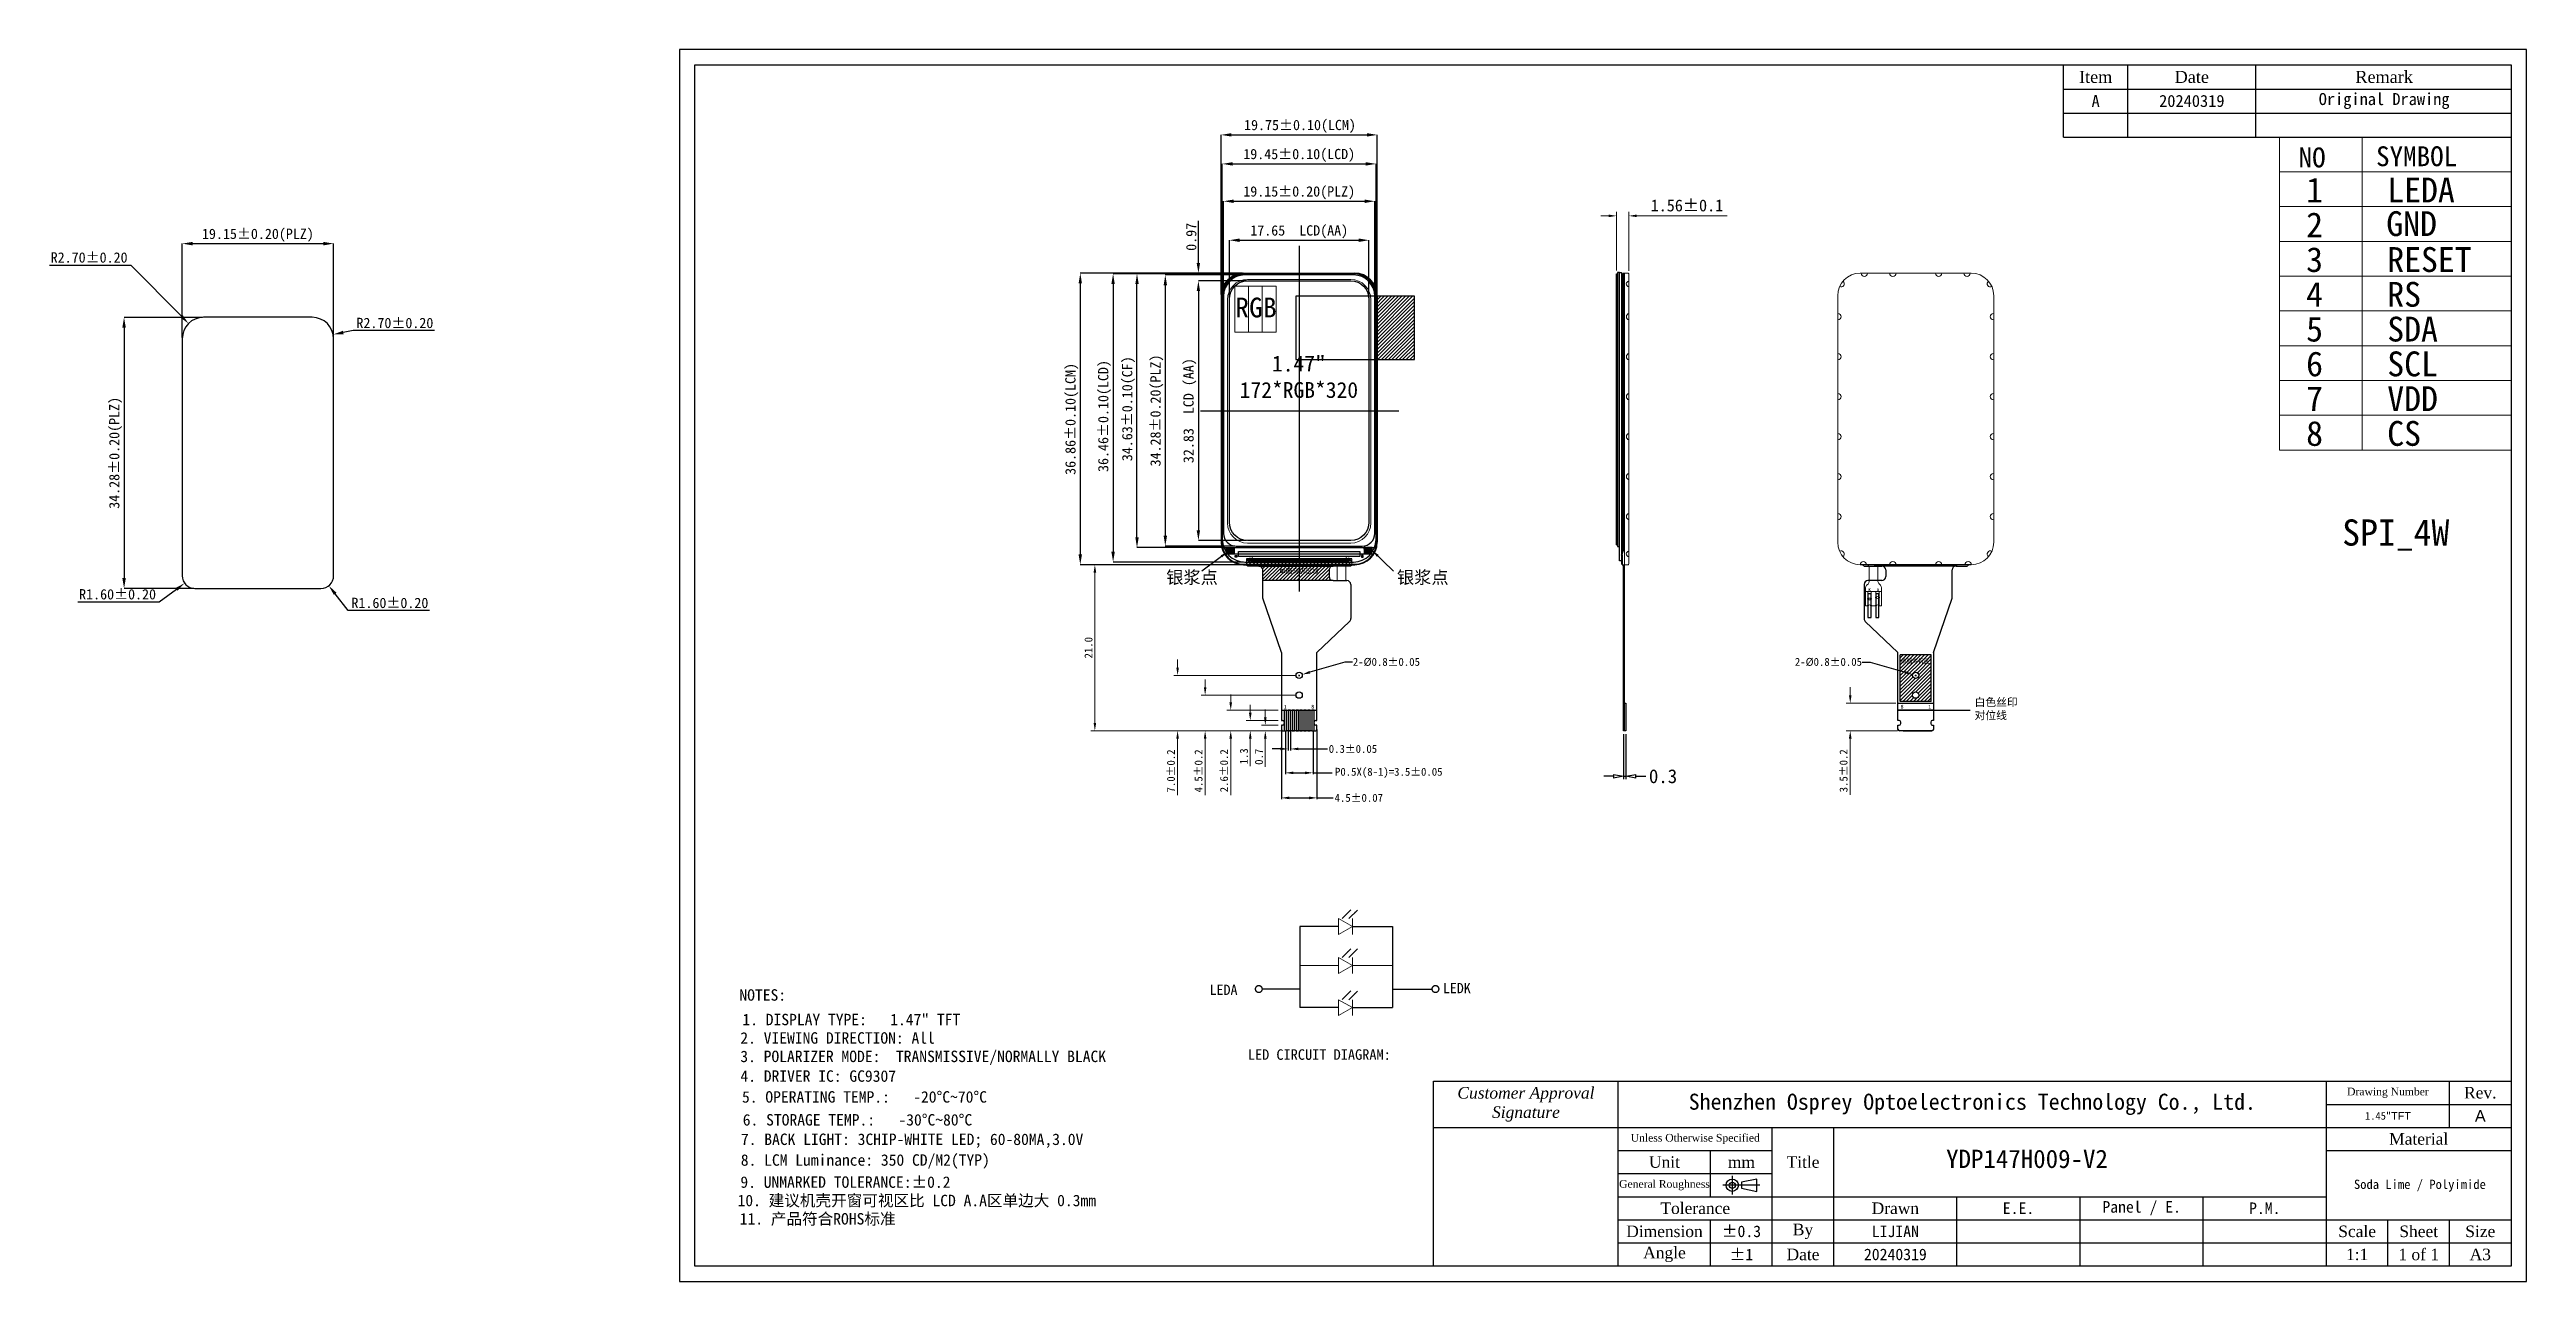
# Model space of a CAD drawing. Header units: millimetres. Extents: x 1215 to 1529, y -57 to 99.
import ezdxf
from ezdxf.lldxf.tags import DXFTag

# ---------------------------------------------------------------- set-up
doc = ezdxf.new("R2010")
doc.units = ezdxf.units.MM
doc.linetypes.add('CENTER2', pattern=[28.575, 19.05, -3.175, 3.175, -3.175])
for name, color, linetype, lineweight in [('01.輪廓線', 3, 'Continuous', 0), ('04.尺寸標註', 6, 'Continuous', 0), ('1 BLU-Frame', 4, 'Continuous', 5), ('BLU', 2, 'Continuous', 5), ('CEN', 1, 'CENTER', 15), ('LCD_MAIN', 2, 'Continuous', 9), ('Title block', 7, 'Continuous', 9), ('图框', 7, 'Continuous', 0)]:
    doc.layers.add(name, color=color, linetype=linetype, lineweight=lineweight)
for name, color, linetype in [('BL', 2, 'Continuous'), ('Bonding Pad', 30, 'Continuous'), ('Center', 1, 'CENTER'), ('DIM', 3, 'Continuous'), ('Dimension', 7, 'Continuous'), ('DWG', 7, 'Continuous'), ('FPC', 30, 'Continuous'), ('Frame', 7, 'Continuous'), ('L9', 4, 'Continuous'), ('lcd', 4, 'Continuous'), ('圖框', 7, 'Continuous'), ('边框', 7, 'Continuous')]:
    doc.layers.add(name, color=color, linetype=linetype)
doc.styles.add('RD', font='PMingLiU.ttf', dxfattribs={"width": 0.8, "height": 1.8})
doc.styles.get("Standard").update_dxf_attribs({"font": ''})
doc.styles.add('宋体', font='')
doc.styles.add('样式 4', font='')
doc.styles.get('Standard').set_extended_font_data('SimSun')
doc.styles.get('宋体').set_extended_font_data('SimSun')
doc.styles.get('样式 4').set_extended_font_data('SimSun')
tags = doc.linetypes.add('CENTER', pattern=[2, 1.25, -0.25, 0.25, -0.25]).pattern_tags.tags
tags[10:11] = [DXFTag(74, 4), DXFTag(75, 0), DXFTag(340, '0'), DXFTag(46, 0.0), DXFTag(50, 0.0), DXFTag(44, 0.0), DXFTag(45, 0.0)]
tags[8:9] = [DXFTag(74, 4), DXFTag(75, 0), DXFTag(340, '0'), DXFTag(46, 0.0), DXFTag(50, 0.0), DXFTag(44, 0.0), DXFTag(45, 0.0)]
tags[6:7] = [DXFTag(74, 4), DXFTag(75, 0), DXFTag(340, '0'), DXFTag(46, 0.0), DXFTag(50, 0.0), DXFTag(44, 0.0), DXFTag(45, 0.0)]
tags[4:5] = [DXFTag(74, 4), DXFTag(75, 0), DXFTag(340, '0'), DXFTag(46, 0.0), DXFTag(50, 0.0), DXFTag(44, 0.0), DXFTag(45, 0.0)]
doc.dimstyles.new('1206', dxfattribs={"dimtxt": 2.5, "dimasz": 1.8, "dimexe": 0.5, "dimexo": 0.625, "dimtad": 0, "dimzin": 9, "dimdsep": 46, "dimtxsty": 'Standard', "dimcen": 2.5, "dimazin": 0, "dimtfac": 1, "dimtmove": 0, "dimatfit": 3, "dimfxl": 1, "dimtolj": 1, "dimarcsym": 0})
doc.dimstyles.new('SH', dxfattribs={"dimscale": 1.4, "dimtxt": 2.5, "dimasz": 2.5, "dimexe": 1.25, "dimexo": 0.625, "dimtad": 0, "dimdec": 1, "dimzin": 0, "dimdsep": 46, "dimtxsty": 'RD', "dimcen": 2.5, "dimadec": 0, "dimazin": 0, "dimtfac": 0.6, "dimtdec": 4, "dimtmove": 0, "dimatfit": 3, "dimfxl": 1, "dimtolj": 1, "dimarcsym": 0})
doc.dimstyles.get("Standard").update_dxf_attribs({"dimtxt": 0.18, "dimasz": 0.18, "dimexe": 0.18, "dimexo": 0.0625, "dimgap": 0.09, "dimtad": 0, "dimtih": 1, "dimtoh": 1, "dimdec": 4, "dimzin": 0, "dimdsep": 46, "dimtxsty": 'Standard', "dimcen": 0.09, "dimadec": 0, "dimazin": 0, "dimtfac": 1, "dimtdec": 4, "dimtofl": 0, "dimtmove": 0, "dimatfit": 3, "dimfxl": 1, "dimtolj": 1, "dimtzin": 0, "dimarcsym": 0})
doc.dimstyles.new('STANDARD$0', dxfattribs={"dimtxt": 2, "dimasz": 2, "dimexe": 0.2, "dimexo": 0.2, "dimgap": 1, "dimtad": 1, "dimdec": 1, "dimzin": 0, "dimdsep": 46, "dimtxsty": 'Standard', "dimcen": 0, "dimclrd": 256, "dimclre": 256, "dimclrt": 7, "dimadec": 0, "dimazin": 0, "dimtfac": 1, "dimtdec": 1, "dimtofl": 0, "dimtmove": 0, "dimatfit": 0, "dimfxl": 1, "dimtolj": 1, "dimtzin": 0, "dimarcsym": 0})
doc.dimstyles.new('标准', dxfattribs={"dimtxt": 1.8, "dimasz": 1.5, "dimexe": 0.5, "dimexo": 0.4, "dimgap": 0.1, "dimtad": 1, "dimzin": 1, "dimdsep": 46, "dimtxsty": '宋体', "dimblk": 'CLOSEDBLANK', "dimcen": 0.09, "dimclrd": 96, "dimclre": 96, "dimclrt": 3, "dimadec": 0, "dimazin": 0, "dimtfac": 1, "dimtofl": 0, "dimtmove": 0, "dimatfit": 1, "dimldrblk": 'CLOSEDBLANK', "dimfxl": 1, "dimtolj": 1, "dimlwd": 0, "dimlwe": 0, "dimarcsym": 0})
doc.dimstyles.new('标注', dxfattribs={"dimtxt": 1.2, "dimasz": 1, "dimexe": 0, "dimexo": 1, "dimgap": 0.2, "dimtad": 0, "dimrnd": 0.0005, "dimzin": 9, "dimdsep": 46, "dimtxsty": 'Standard', "dimcen": 0, "dimclrd": 3, "dimclre": 3, "dimclrt": 3, "dimadec": 0, "dimazin": 0, "dimtfac": 1, "dimtmove": 0, "dimatfit": 3, "dimfxl": 1, "dimlwd": -1, "dimlwe": -1, "dimarcsym": 0})
pattern_1 = [(45, (42.755375, -387.79679), (-0.0224506403, 0.0224506403), []), (135, (42.755375, -387.79679), (-0.0224506403, -0.0224506403), [])]
pattern_2 = [(45, (42.75538, -387.7968), (-0.2245064, 0.2245064), [])]

msp = doc.modelspace()

# ---------------------------------------------------------------- texts
at = {"color": 6, "style": '宋体'}
msp.add_text('单面弯折区', height=0.525, dxfattribs=at).set_placement((1449.3954, 20.96811))
at = {"color": 6, "insert": (1370.77519, 32.91179), "char_height": 0.6, "width": 5.1168098, "attachment_point": 1, "style": '宋体'}
msp.add_mtext('{\\fSimSun|b0|i0|c134|p54;单面弯折区域}', dxfattribs=at)
at = {"color": 7, "char_height": 0.5, "attachment_point": 2}
for insert in [(1371.54192, 15.71758), (1453.08475, 15.71758)]:
    msp.add_mtext('1', dxfattribs=dict(at, insert=insert))
at = {"color": 30, "char_height": 0.5, "attachment_point": 2}
for insert in [(1375.03705, 15.72017), (1449.58962, 15.72018)]:
    msp.add_mtext('{\\C7;8}', dxfattribs=dict(at, insert=insert))
at = {"color": 30, "insert": (1458.76119, 16.5451), "char_height": 1, "width": 7.7741029, "attachment_point": 1}
msp.add_mtext('{\\fFangSong|b0|i0|c134|p49;\\C256;白色丝印\\P对位线}', dxfattribs=at)
at = {"color": 7, "insert": (1302.63296, -30.51088), "char_height": 1.4470506, "width": 38.9408181, "attachment_point": 1, "style": '宋体'}
msp.add_mtext('4. DRIVER IC: GC9307', dxfattribs=at)
at = {"layer": 'BLU', "color": 7, "lineweight": 5, "style": '宋体'}
for s, p in [('K', (1445.32258, 30.04999)), ('K', (1445.32466, 30.04999)), ('A', (1446.36186, 30.0527)), ('A', (1446.36399, 30.0527))]:
    msp.add_text(s, height=0.4066, rotation=360, dxfattribs=at).set_placement(p)
at = {"layer": 'CEN', "color": 3, "style": '宋体'}
for s, p in [('LEDA', (1361.98934, -20.97319)), ('LEDK', (1391.49633, -20.76106))]:
    msp.add_text(s, height=1.296, dxfattribs=at).set_placement(p)
at = {"layer": 'Dimension', "color": 7, "insert": (1455.15747, -40.54608), "char_height": 2.3144342, "width": 256.1748691, "attachment_point": 1, "style": '宋体'}
msp.add_mtext('YDP147H009-V2', dxfattribs=at)
at = {"layer": 'FPC', "color": 6, "char_height": 1.59627, "width": 6.9545225, "attachment_point": 3, "style": '宋体'}
for insert in [(1363.03396, 32.62693), (1392.21872, 32.62693)]:
    msp.add_mtext('银浆点', dxfattribs=dict(at, insert=insert))
at = {"layer": 'Frame', "color": 7, "attachment_point": 5, "style": '宋体'}
for s, insert, char_height in [('{\\fTimes New Roman|b0|i0|c0|p18;Item}', (1474.07574, 95.10456), 1.52064), ('{\\fTimes New Roman|b0|i0|c0|p18;Date}', (1486.24086, 95.10456), 1.52064), ('{\\fTimes New Roman|b0|i0|c0|p18;Remark}', (1510.5711, 95.10456), 1.52064), ('A', (1474.07574, 92.06328), 1.52064), ('20240319', (1486.24086, 92.06328), 1.52064), ('Original Drawing', (1510.5711, 92.06328), 1.52064), ('{\\fTimes New Roman|b0|i0|c186|p18;\\C2;AG}', (1364.64671, 35.27893), 0.32), ('{\\fTimes New Roman|b0|i0|c186|p18;\\C2;AG}', (1382.03407, 35.32643), 0.32), ('{\\fTimes New Roman|b0|i1|c0|p18;Customer Approval\\PSignature}', (1402.00513, -34.81284), 1.4604227), ('\\pxqj;{\\H0.83333x;Shenzhen Osprey Optoelectronics Technology Co., Ltd.}', (1458.4748, -34.81284), 2.434), ('{\\fTimes New Roman|b0|i0|c0|p18;Drawing Number}', (1511.05002, -33.35242), 0.9736151), ('{\\fTimes New Roman|b0|i0|c0|p18;Rev.}', (1522.7334, -33.35242), 1.4604227), ('1.45"{\\fArial|b0|i0|c0|p32;TFT}', (1511.05002, -36.27327), 0.9736151), ('{\\fArial|b0|i0|c0|p32;A}', (1522.7334, -36.27327), 1.4604227), ('{\\fTimes New Roman|b0|i0|c0|p18;Unless Otherwise Specified}', (1423.42466, -39.19411), 0.9736151), ('{\\fTimes New Roman|b0|i0|c0|p18;Material}', (1514.94448, -39.19411), 1.4604227), ('{\\fTimes New Roman|b0|i0|c0|p18;Unit}', (1419.5302, -42.11496), 1.4604227), ('{\\fTimes New Roman|b0|i0|c0|p18;mm}', (1429.26635, -42.11496), 1.4604227), ('{\\fTimes New Roman|b0|i0|c0|p18;Title}', (1437.05527, -42.11496), 1.4604227), ('{\\fTimes New Roman|b0|i0|c0|p18;General Roughness}', (1419.5302, -45.0358), 0.9736151), ('Panel / E.', (1479.89434, -47.95665), 1.460423), ('Soda Lime / Polyimide', (1515.09331, -45.09738), 1.1683381), ('{\\fTimes New Roman|b0|i0|c0|p18;Dimension}', (1419.5302, -50.87749), 1.4604227), ('{\\fTimes New Roman|b0|i0|c0|p18;Tolerance}', (1423.42466, -47.95665), 1.4604227), ('%%p0.3', (1429.26635, -50.87749), 1.460423), ('{\\fTimes New Roman|b0|i0|c0|p18;By}', (1437.05527, -50.87749), 1.4604227), ('{\\fTimes New Roman|b0|i0|c0|p18;Drawn}', (1448.73865, -47.95665), 1.4604227), ('E.E.', (1464.31649, -47.95665), 1.460423), ('P.M.', (1495.47218, -47.95665), 1.460423), ('{\\fTimes New Roman|b0|i0|c0|p18;Scale}', (1507.15556, -50.87749), 1.4604227), ('{\\fTimes New Roman|b0|i0|c0|p18;Sheet}', (1514.94448, -50.87749), 1.4604227), ('{\\fTimes New Roman|b0|i0|c0|p18;Size}', (1522.7334, -50.87749), 1.4604227), ('{\\fTimes New Roman|b0|i0|c0|p18;Angle}', (1419.5302, -53.79834), 1.4604227), ('%%p1', (1429.26635, -53.79834), 1.460423), ('{\\fTimes New Roman|b0|i0|c0|p18;Date}', (1437.05527, -53.79834), 1.4604227), ('20240319', (1448.73865, -53.79834), 1.460423), ('LIJIAN', (1448.73865, -50.87749), 1.460423), ('{\\fTimes New Roman|b0|i0|c0|p18;1:1}', (1507.15556, -53.79834), 1.4604227), ('{\\fTimes New Roman|b0|i0|c0|p18;1 of 1}', (1514.94448, -53.79834), 1.4604227), ('{\\fTimes New Roman|b0|i0|c0|p18;A3}', (1522.7334, -53.79834), 1.4604227)]:
    msp.add_mtext(s, dxfattribs=dict(at, insert=insert, char_height=char_height))
at = {"layer": 'lcd', "color": 7, "insert": (1365.79356, 59.86364), "char_height": 2.0010384, "width": 15.2104028, "attachment_point": 1, "style": '宋体'}
msp.add_mtext('   1.47"\\P172*RGB*320\\P    ', dxfattribs=at)
at = {"layer": 'LCD_MAIN', "color": 1, "linetype": 'ByBlock', "insert": (1365.2485, 67.20379), "char_height": 2.5, "width": 1.7419586, "attachment_point": 1, "style": '宋体'}
msp.add_mtext('R', dxfattribs=at)
at = {"layer": 'LCD_MAIN', "color": 3, "linetype": 'ByBlock', "insert": (1366.99389, 67.20379), "char_height": 2.5, "width": 1.7419586, "attachment_point": 1, "style": '宋体'}
msp.add_mtext('G', dxfattribs=at)
at = {"layer": 'LCD_MAIN', "color": 5, "linetype": 'ByBlock', "insert": (1368.76655, 67.20379), "char_height": 2.5, "width": 1.7419586, "attachment_point": 1, "style": '宋体'}
msp.add_mtext('B', dxfattribs=at)
at = {"layer": 'Title block', "lineweight": 13}
for s, height, p in [('NO', 2.512736, (1499.75345, 83.67453)), ('SYMBOL', 2.512736, (1509.55087, 83.82348)), ('LEDA', 3.140919, (1510.96407, 79.24)), ('GND', 3.140919, (1510.84045, 74.98923)), ('RESET', 3.140919, (1510.96407, 70.44543)), ('RS', 3.140919, (1510.96407, 66.04814)), ('SDA', 3.140919, (1510.96407, 61.65085)), ('SCL', 3.140919, (1510.96407, 57.25357)), ('VDD', 3.140919, (1510.96407, 52.85628)), ('CS', 3.140919, (1510.96407, 48.45899))]:
    msp.add_text(s, height=height, dxfattribs=at).set_placement(p)
at = {"layer": 'Title block', "lineweight": 13, "style": '样式 4'}
for s, p in [('1', (1500.70374, 79.24)), ('2', (1500.70374, 74.84272)), ('3', (1500.70374, 70.44543)), ('4', (1500.70374, 66.04814)), ('5', (1500.70374, 61.65085)), ('6', (1500.70374, 57.25357)), ('7', (1500.70374, 52.85628)), ('8', (1500.70374, 48.45899))]:
    msp.add_text(s, height=3.14092, dxfattribs=at).set_placement(p)
at = {"layer": '图框', "style": '宋体'}
for s, height, p in [('NOTES:', 1.447051, (1302.50118, -21.70511)), ('1. DISPLAY TYPE:   1.47" TFT', 1.4470506, (1302.88231, -24.81036)), ('3. POLARIZER MODE:  TRANSMISSIVE/NORMALLY BLACK', 1.4470506, (1302.62061, -29.46908)), ('2. VIEWING DIRECTION: All', 1.4470506, (1302.62061, -27.13972)), ('5. OPERATING TEMP.:   -20%%DC~70%%DC', 1.4470506, (1302.83331, -34.59433)), ('6. STORAGE TEMP.:   -30%%DC~80%%DC', 1.4470506, (1302.93019, -37.48989)), ('7. BACK LIGHT: 3CHIP-WHITE LED; 60-80MA,3.0V', 1.4470506, (1302.69691, -39.95159)), ('9. UNMARKED TOLERANCE:%%P0.2', 1.4470506, (1302.62736, -45.36829)), ('8. LCM Luminance: 350 CD/M2(TYP)', 1.4470506, (1302.68129, -42.57384)), ('10. 建议机壳开窗可视区比 LCD A.A区单边大 0.3mm', 1.4470506, (1302.26813, -47.69162))]:
    msp.add_text(s, height=height, dxfattribs=at).set_placement(p)
at = {"layer": '图框', "insert": (1302.54218, -48.56145), "char_height": 1.4470506, "width": 38.9408181, "attachment_point": 1, "style": '宋体'}
msp.add_mtext('11. 产品符合ROHS标准', dxfattribs=at)
at = {"layer": '圖框', "style": '宋体'}
msp.add_text('LED CIRCUIT DIAGRAM:', height=1.3298111, dxfattribs=at).set_placement((1366.81697, -29.1806))
at = {"layer": '边框', "style": '宋体'}
msp.add_text('SPI_4W', height=3.319949, dxfattribs=at).set_placement((1505.26764, 35.83981))

# ---------------------------------------------------------------- blocks, each defined once
blk = doc.blocks.new('*D117')
at = {"layer": 'Defpoints', "color": 0}
for p in [(1251.17, 74.03), (1232.02, 62.01), (1251.17, 62.01)]:
    blk.add_point(p, dxfattribs=at)
at = {"layer": 'DIM', "color": 7, "lineweight": -2}
for p, q in [((1232.02, 62.16), (1232.02, 74.03)), ((1233.32, 74.03), (1249.87, 74.03)), ((1251.17, 62.16), (1251.17, 74.03))]:
    blk.add_line(p, q, dxfattribs=at)
at = {"layer": 'DIM', "color": 7}
for points in [[(1233.32, 74.25), (1233.32, 73.81), (1232.02, 74.03)], [(1249.87, 74.25), (1249.87, 73.81), (1251.17, 74.03)]]:
    blk.add_solid(points, dxfattribs=at)
at = {"layer": 'DIM', "color": 7, "insert": (1241.59, 75.1), "char_height": 1.3, "attachment_point": 5, "style": '宋体'}
blk.add_mtext('\\A1;19.15±0.20(PLZ)', dxfattribs=at)
blk = doc.blocks.new('*D118')
at = {"layer": 'Defpoints', "color": 0}
for p in [(1234.72, 64.71), (1224.66, 30.43), (1233.62, 30.43)]:
    blk.add_point(p, dxfattribs=at)
at = {"layer": 'DIM', "color": 7, "lineweight": -2}
for p, q in [((1234.57, 64.71), (1224.66, 64.71)), ((1224.66, 63.41), (1224.66, 31.73)), ((1233.47, 30.43), (1224.66, 30.43))]:
    blk.add_line(p, q, dxfattribs=at)
at = {"layer": 'DIM', "color": 7}
for points in [[(1224.44, 63.41), (1224.88, 63.41), (1224.66, 64.71)], [(1224.44, 31.73), (1224.88, 31.73), (1224.66, 30.43)]]:
    blk.add_solid(points, dxfattribs=at)
at = {"layer": 'DIM', "color": 7, "insert": (1223.59, 47.57), "char_height": 1.3, "attachment_point": 5, "rotation": 90, "style": '宋体'}
blk.add_mtext('\\A1;34.28±0.20(PLZ)', dxfattribs=at)
blk = doc.blocks.new('*D119')
at = {"layer": 'Defpoints', "color": 0}
for p in [(1248.47, 62.01), (1251.11, 62.54)]:
    blk.add_point(p, dxfattribs=at)
at = {"layer": 'DIM', "color": 7, "lineweight": -2}
for p, q in [((1253.66, 63.05), (1252.39, 62.79)), ((1263.93, 63.05), (1253.66, 63.05))]:
    blk.add_line(p, q, dxfattribs=at)
at = {"layer": 'DIM', "color": 7}
blk.add_solid([(1252.35, 63.01), (1252.43, 62.58), (1251.11, 62.54)], dxfattribs=at)
at = {"layer": 'DIM', "color": 7, "insert": (1258.92, 63.99), "char_height": 1.3, "attachment_point": 5, "style": '宋体'}
blk.add_mtext('\\A1;R2.70±0.20', dxfattribs=at)
blk = doc.blocks.new('*D120')
at = {"layer": 'Defpoints', "color": 0}
for p in [(1232.82, 63.93), (1234.72, 62.01)]:
    blk.add_point(p, dxfattribs=at)
at = {"layer": 'DIM', "color": 7, "lineweight": -2}
for p, q in [((1215.23, 71.32), (1225.5, 71.32)), ((1225.5, 71.32), (1231.91, 64.85))]:
    blk.add_line(p, q, dxfattribs=at)
at = {"layer": 'DIM', "color": 7}
blk.add_solid([(1232.06, 65.01), (1231.75, 64.7), (1232.82, 63.93)], dxfattribs=at)
at = {"layer": 'DIM', "color": 7, "insert": (1220.24, 72.27), "char_height": 1.3, "attachment_point": 5, "style": '宋体'}
blk.add_mtext('\\A1;R2.70±0.20', dxfattribs=at)
blk = doc.blocks.new('*D121')
at = {"layer": 'Defpoints', "color": 0}
for p in [(1233.62, 32.03), (1232.33, 31.09)]:
    blk.add_point(p, dxfattribs=at)
at = {"layer": 'DIM', "color": 7, "lineweight": -2}
for p, q in [((1218.83, 28.73), (1229.1, 28.73)), ((1229.1, 28.73), (1231.28, 30.32))]:
    blk.add_line(p, q, dxfattribs=at)
at = {"layer": 'DIM', "color": 7}
blk.add_solid([(1231.15, 30.49), (1231.4, 30.14), (1232.33, 31.09)], dxfattribs=at)
at = {"layer": 'DIM', "color": 7, "insert": (1223.84, 29.68), "char_height": 1.3, "attachment_point": 5, "style": '宋体'}
blk.add_mtext('\\A1;R1.60±0.20', dxfattribs=at)
blk = doc.blocks.new('*D122')
at = {"layer": 'Defpoints', "color": 0}
for p in [(1249.57, 32.03), (1250.56, 30.77)]:
    blk.add_point(p, dxfattribs=at)
at = {"layer": 'DIM', "color": 7, "lineweight": -2}
for p, q in [((1253.03, 27.64), (1251.36, 29.75)), ((1263.3, 27.64), (1253.03, 27.64))]:
    blk.add_line(p, q, dxfattribs=at)
at = {"layer": 'DIM', "color": 7}
blk.add_solid([(1251.53, 29.89), (1251.19, 29.62), (1250.56, 30.77)], dxfattribs=at)
at = {"layer": 'DIM', "color": 7, "insert": (1258.29, 28.59), "char_height": 1.3, "attachment_point": 5, "style": '宋体'}
blk.add_mtext('\\A1;R1.60±0.20', dxfattribs=at)
blk = doc.blocks.new('*D156')
at = {"layer": 'Defpoints', "color": 0}
for p in [(1382.14, 74.46), (1364.49, 67.02), (1382.14, 67.02)]:
    blk.add_point(p, dxfattribs=at)
at = {"layer": 'DIM', "color": 7, "lineweight": -2}
for p, q in [((1364.49, 67.17), (1364.49, 74.46)), ((1365.79, 74.46), (1380.84, 74.46)), ((1382.14, 67.17), (1382.14, 74.46))]:
    blk.add_line(p, q, dxfattribs=at)
at = {"layer": 'DIM', "color": 7}
for points in [[(1365.79, 74.68), (1365.79, 74.24), (1364.49, 74.46)], [(1380.84, 74.68), (1380.84, 74.24), (1382.14, 74.46)]]:
    blk.add_solid(points, dxfattribs=at)
at = {"layer": 'DIM', "color": 7, "insert": (1373.32, 75.53), "char_height": 1.3, "attachment_point": 5, "style": '宋体'}
blk.add_mtext('\\A1;17.65  LCD(AA)', dxfattribs=at)
blk = doc.blocks.new('*D157')
at = {"layer": 'Defpoints', "color": 0}
for p in [(1382.89, 79.39), (1363.74, 67.37), (1382.89, 67.37)]:
    blk.add_point(p, dxfattribs=at)
at = {"layer": 'DIM', "color": 7, "lineweight": -2}
for p, q in [((1363.74, 67.52), (1363.74, 79.39)), ((1365.04, 79.39), (1381.59, 79.39)), ((1382.89, 67.52), (1382.89, 79.39))]:
    blk.add_line(p, q, dxfattribs=at)
at = {"layer": 'DIM', "color": 7}
for points in [[(1365.04, 79.61), (1365.04, 79.17), (1363.74, 79.39)], [(1381.59, 79.61), (1381.59, 79.17), (1382.89, 79.39)]]:
    blk.add_solid(points, dxfattribs=at)
at = {"layer": 'DIM', "color": 7, "insert": (1373.32, 80.46), "char_height": 1.3, "attachment_point": 5, "style": '宋体'}
blk.add_mtext('\\A1;19.15±0.20(PLZ)', dxfattribs=at)
blk = doc.blocks.new('*D158')
at = {"layer": 'Defpoints', "color": 0}
for p in [(1366.79, 69.32), (1360.57, 36.49), (1366.79, 36.49)]:
    blk.add_point(p, dxfattribs=at)
at = {"layer": 'DIM', "color": 7, "lineweight": -2}
for p, q in [((1366.64, 69.32), (1360.57, 69.32)), ((1360.57, 68.02), (1360.57, 37.79)), ((1366.64, 36.49), (1360.57, 36.49))]:
    blk.add_line(p, q, dxfattribs=at)
at = {"layer": 'DIM', "color": 7}
for points in [[(1360.35, 68.02), (1360.78, 68.02), (1360.57, 69.32)], [(1360.35, 37.79), (1360.78, 37.79), (1360.57, 36.49)]]:
    blk.add_solid(points, dxfattribs=at)
at = {"layer": 'DIM', "color": 7, "insert": (1359.49, 52.91), "char_height": 1.3, "attachment_point": 5, "rotation": 90, "style": '宋体'}
blk.add_mtext('\\A1;32.83  LCD (AA)', dxfattribs=at)
blk = doc.blocks.new('*D159')
at = {"layer": 'Defpoints', "color": 0}
for p in [(1366.44, 70.07), (1356.38, 35.79), (1365.34, 35.79)]:
    blk.add_point(p, dxfattribs=at)
at = {"layer": 'DIM', "color": 7, "lineweight": -2}
for p, q in [((1366.29, 70.07), (1356.38, 70.07)), ((1356.38, 68.77), (1356.38, 37.09)), ((1365.19, 35.79), (1356.38, 35.79))]:
    blk.add_line(p, q, dxfattribs=at)
at = {"layer": 'DIM', "color": 7}
for points in [[(1356.17, 68.77), (1356.6, 68.77), (1356.38, 70.07)], [(1356.17, 37.09), (1356.6, 37.09), (1356.38, 35.79)]]:
    blk.add_solid(points, dxfattribs=at)
at = {"layer": 'DIM', "color": 7, "insert": (1355.31, 52.93), "char_height": 1.3, "attachment_point": 5, "rotation": 90, "style": '宋体'}
blk.add_mtext('\\A1;34.28±0.20(PLZ)', dxfattribs=at)
blk = doc.blocks.new('*D160')
at = {"layer": 'Defpoints', "color": 0}
for p in [(1360.57, 70.29), (1366.29, 70.29), (1366.79, 69.32)]:
    blk.add_point(p, dxfattribs=at)
at = {"layer": 'DIM', "color": 7, "lineweight": -2}
for p, q in [((1360.57, 71.59), (1360.57, 76.9)), ((1366.14, 70.29), (1360.57, 70.29)), ((1366.64, 69.32), (1360.57, 69.32)), ((1360.57, 68.02), (1360.57, 66.72))]:
    blk.add_line(p, q, dxfattribs=at)
at = {"layer": 'DIM', "color": 7}
for points in [[(1360.35, 71.59), (1360.78, 71.59), (1360.57, 70.29)], [(1360.35, 68.02), (1360.78, 68.02), (1360.57, 69.32)]]:
    blk.add_solid(points, dxfattribs=at)
at = {"layer": 'DIM', "color": 7, "insert": (1359.67, 74.89), "char_height": 1.3, "attachment_point": 5, "rotation": 90, "style": '宋体'}
blk.add_mtext('\\A1;0.97', dxfattribs=at)
blk = doc.blocks.new('*U87')
at = {"layer": '01.輪廓線', "color": 3}
blk.add_lwpolyline([(-0.04, 0.17), (0.04, 0.17), (0.04, -0.17), (-0.04, -0.17)], close=True, dxfattribs=at)
blk = doc.blocks.new('*U88')
at = {"layer": '04.尺寸標註', "color": 0, "linetype": 'ByBlock', "lineweight": -2}
for p in [(0, 0), (0.12, 0), (0.24, 0), (0.36, 0), (0.48, 0), (0.6, 0), (0.72, 0), (0.84, 0), (0.96, 0), (1.08, 0), (1.2, 0), (1.32, 0), (1.44, 0), (1.56, 0), (1.68, 0), (1.8, 0), (1.92, 0), (2.04, 0), (2.16, 0), (2.28, 0), (2.4, 0), (2.52, 0), (2.64, 0), (2.76, 0), (2.88, 0), (3, 0), (3.12, 0), (3.24, 0), (3.36, 0), (3.48, 0), (3.6, 0), (3.72, 0), (3.84, 0), (3.96, 0), (4.08, 0), (4.2, 0), (4.32, 0), (4.44, 0), (4.56, 0), (4.68, 0), (4.8, 0), (4.92, 0), (5.04, 0), (5.16, 0), (5.28, 0), (5.4, 0), (5.52, 0), (5.64, 0), (5.76, 0), (5.88, 0), (6, 0), (6.12, 0), (6.24, 0), (6.36, 0), (6.48, 0), (6.6, 0), (6.72, 0), (6.84, 0), (6.96, 0), (7.08, 0), (7.2, 0), (7.32, 0), (7.44, 0), (7.56, 0), (7.68, 0), (7.8, 0), (7.92, 0), (8.04, 0), (8.16, 0), (8.28, 0), (8.4, 0), (8.52, 0), (8.64, 0), (8.76, 0), (8.88, 0), (9, 0), (9.12, 0), (9.24, 0), (9.36, 0), (9.48, 0), (9.6, 0), (9.72, 0), (9.84, 0), (9.96, 0), (10.08, 0), (10.2, 0), (10.32, 0), (10.44, 0), (10.56, 0), (10.68, 0), (10.8, 0), (10.92, 0), (11.04, 0), (11.16, 0), (11.28, 0), (11.4, 0), (11.52, 0), (11.64, 0), (11.76, 0), (11.88, 0)]:
    blk.add_blockref('*U87', p, dxfattribs=at)
blk = doc.blocks.new('*U89')
at = {"layer": 'FPC', "color": 2}
blk.add_lwpolyline([(-0.04, 0.19), (0.04, 0.19), (0.04, -0.2), (-0.04, -0.2)], close=True, dxfattribs=at)
blk = doc.blocks.new('*U90')
at = {"layer": 'FPC', "color": 0, "linetype": 'ByBlock', "lineweight": -2, "transparency": 16777216}
for p in [(0, 0), (0.12, 0), (0.24, 0), (0.36, 0), (0.48, 0), (0.6, 0), (0.72, 0), (0.84, 0), (0.96, 0), (1.08, 0), (1.2, 0), (1.32, 0), (1.44, 0), (1.56, 0), (1.68, 0), (1.8, 0), (1.92, 0), (2.04, 0), (2.16, 0), (2.28, 0), (2.4, 0), (2.52, 0), (2.64, 0), (2.76, 0), (2.88, 0), (3, 0), (3.12, 0), (3.24, 0), (3.36, 0), (3.48, 0), (3.6, 0), (3.72, 0), (3.84, 0), (3.96, 0), (4.08, 0), (4.2, 0), (4.32, 0), (4.44, 0), (4.56, 0), (4.68, 0), (4.8, 0), (4.92, 0), (5.04, 0), (5.16, 0), (5.28, 0), (5.4, 0), (5.52, 0), (5.64, 0), (5.76, 0), (5.88, 0), (6, 0), (6.12, 0), (6.24, 0), (6.36, 0), (6.48, 0), (6.6, 0), (6.72, 0), (6.84, 0), (6.96, 0), (7.08, 0), (7.2, 0), (7.32, 0), (7.44, 0), (7.56, 0), (7.68, 0), (7.8, 0), (7.92, 0), (8.04, 0), (8.16, 0), (8.28, 0), (8.4, 0), (8.52, 0), (8.64, 0), (8.76, 0), (8.88, 0), (9, 0), (9.12, 0), (9.24, 0), (9.36, 0), (9.48, 0), (9.6, 0), (9.72, 0), (9.84, 0), (9.96, 0), (10.08, 0), (10.2, 0), (10.32, 0), (10.44, 0), (10.56, 0), (10.68, 0), (10.8, 0), (10.92, 0), (11.04, 0), (11.16, 0), (11.28, 0), (11.4, 0), (11.52, 0), (11.64, 0), (11.76, 0), (11.88, 0)]:
    blk.add_blockref('*U89', p, dxfattribs=at)
blk = doc.blocks.new('_ClosedBlank')
at = {"color": 0, "linetype": 'ByBlock', "lineweight": -2}
for p, q in [((-1, 0.17), (0, 0)), ((-1, 0.17), (-1, -0.17)), ((0, 0), (-1, -0.17))]:
    blk.add_line(p, q, dxfattribs=at)
blk = doc.blocks.new('*D190')
at = {"layer": 'Defpoints', "color": 0, "ltscale": 3}
for p in [(1414.36, 12.43), (1414.66, 12.43), (1414.66, 6.67)]:
    blk.add_point(p, dxfattribs=at)
at = {"layer": 'DIM', "lineweight": -2, "ltscale": 3}
for p, q in [((1414.36, 12), (1414.36, 6.32)), ((1414.66, 12), (1414.66, 6.32)), ((1413.1, 6.67), (1411.84, 6.67)), ((1414.36, 6.67), (1414.66, 6.67)), ((1415.92, 6.67), (1417.18, 6.67))]:
    blk.add_line(p, q, dxfattribs=at)
at = {"layer": 'DIM', "lineweight": -2, "ltscale": 3, "xscale": 1.26, "yscale": 1.26, "zscale": 1.26}
blk.add_blockref('_ClosedBlank', (1414.36, 6.67), dxfattribs=at)
at = {"layer": 'DIM', "lineweight": -2, "ltscale": 3, "xscale": 1.26, "yscale": 1.26, "zscale": 1.26, "rotation": 180}
blk.add_blockref('_ClosedBlank', (1414.66, 6.67), dxfattribs=at)
at = {"layer": 'DIM', "ltscale": 3, "insert": (1419.35, 6.67), "char_height": 1.75, "attachment_point": 5}
blk.add_mtext('\\A1;0.3', dxfattribs=at)
blk = doc.blocks.new('*D181')
at = {"color": 7, "lineweight": -2}
for p, q in [((1370.92, 10.13), (1369.92, 10.13)), ((1371.92, 12.37), (1371.92, 9.95)), ((1372.22, 12.37), (1372.22, 9.95)), ((1373.22, 10.13), (1376.9, 10.13))]:
    blk.add_line(p, q, dxfattribs=at)
at = {"color": 7}
for points in [[(1370.92, 10.3), (1370.92, 9.97), (1371.92, 10.13)], [(1373.22, 10.3), (1373.22, 9.97), (1372.22, 10.13)]]:
    blk.add_solid(points, dxfattribs=at)
at = {"layer": 'Defpoints', "color": 0}
for p in [(1371.92, 12.43), (1372.22, 12.43), (1372.22, 10.13)]:
    blk.add_point(p, dxfattribs=at)
at = {"color": 7, "insert": (1380.12, 10.13), "char_height": 1, "attachment_point": 5, "style": '宋体'}
blk.add_mtext('\\A1;0.3%%P0.05', dxfattribs=at)
blk = doc.blocks.new('*D182')
at = {"color": 7, "lineweight": -2}
for p, q in [((1371.57, 12.37), (1371.57, 6.93)), ((1375.07, 12.37), (1375.07, 6.93)), ((1372.57, 7.11), (1374.07, 7.11)), ((1375.07, 7.11), (1377.51, 7.11))]:
    blk.add_line(p, q, dxfattribs=at)
at = {"color": 7}
for points in [[(1372.57, 7.27), (1372.57, 6.94), (1371.57, 7.11)], [(1374.07, 7.27), (1374.07, 6.94), (1375.07, 7.11)]]:
    blk.add_solid(points, dxfattribs=at)
at = {"layer": 'Defpoints', "color": 0}
for p in [(1371.57, 12.43), (1375.07, 12.43), (1375.07, 7.11)]:
    blk.add_point(p, dxfattribs=at)
at = {"color": 7, "insert": (1384.65, 7.11), "char_height": 1, "attachment_point": 5, "style": '宋体'}
blk.add_mtext('\\A1;P0.5X(8-1)=3.5%%P0.05', dxfattribs=at)
blk = doc.blocks.new('*D183')
at = {"color": 7, "lineweight": -2}
for p, q in [((1371.07, 12.57), (1371.07, 3.76)), ((1375.57, 12.57), (1375.57, 3.76)), ((1372.07, 3.94), (1374.57, 3.94)), ((1375.57, 3.94), (1377.63, 3.94))]:
    blk.add_line(p, q, dxfattribs=at)
at = {"color": 7}
for points in [[(1372.07, 4.11), (1372.07, 3.77), (1371.07, 3.94)], [(1374.57, 4.11), (1374.57, 3.77), (1375.57, 3.94)]]:
    blk.add_solid(points, dxfattribs=at)
at = {"layer": 'Defpoints', "color": 0}
for p in [(1371.07, 12.63), (1375.57, 12.63), (1371.07, 3.94)]:
    blk.add_point(p, dxfattribs=at)
at = {"color": 7, "insert": (1380.86, 3.94), "char_height": 1, "attachment_point": 5, "style": '宋体'}
blk.add_mtext('\\A1;4.5%%P0.07', dxfattribs=at)
blk = doc.blocks.new('*D184')
at = {"color": 0, "lineweight": -2}
for p, q in [((1373.23, 19.43), (1373.41, 19.43)), ((1373.32, 19.34), (1373.32, 19.52))]:
    blk.add_line(p, q, dxfattribs=at)
at = {"color": 7, "lineweight": -2}
for p, q in [((1379.08, 21.12), (1374.66, 19.83)), ((1380.08, 21.12), (1379.08, 21.12))]:
    blk.add_line(p, q, dxfattribs=at)
at = {"color": 7}
blk.add_solid([(1374.61, 19.99), (1374.71, 19.67), (1373.7, 19.54)], dxfattribs=at)
at = {"layer": 'Defpoints', "color": 0}
for p in [(1372.93, 19.32), (1373.7, 19.54)]:
    blk.add_point(p, dxfattribs=at)
at = {"color": 7, "insert": (1384.35, 21.12), "char_height": 1, "attachment_point": 5, "style": '宋体'}
blk.add_mtext('\\A1;2-%%C0.8%%P0.05', dxfattribs=at)
blk = doc.blocks.new('*D191')
at = {"color": 7, "lineweight": 0}
for p, q in [((1370.67, 13.13), (1368.53, 13.13)), ((1369.03, 14.13), (1369.03, 15.13)), ((1370.87, 12.43), (1368.53, 12.43)), ((1369.03, 11.43), (1369.03, 7.85))]:
    blk.add_line(p, q, dxfattribs=at)
at = {"color": 7}
for points in [[(1368.87, 14.13), (1369.2, 14.13), (1369.03, 13.13)], [(1368.87, 11.43), (1369.2, 11.43), (1369.03, 12.43)]]:
    blk.add_solid(points, dxfattribs=at)
at = {"layer": 'Defpoints', "color": 0}
for p in [(1371.07, 13.13), (1369.03, 12.43), (1371.27, 12.43)]:
    blk.add_point(p, dxfattribs=at)
at = {"color": 7, "insert": (1368.23, 9.14), "char_height": 1, "attachment_point": 5, "rotation": 90, "style": '宋体'}
blk.add_mtext('\\A1;0.7', dxfattribs=at)
blk = doc.blocks.new('*D185')
at = {"color": 7, "lineweight": 0}
for p, q in [((1367.13, 14.73), (1367.13, 15.73)), ((1370.67, 13.73), (1366.63, 13.73)), ((1370.87, 12.43), (1366.63, 12.43)), ((1367.13, 11.43), (1367.13, 7.95))]:
    blk.add_line(p, q, dxfattribs=at)
at = {"color": 7}
for points in [[(1366.96, 14.73), (1367.3, 14.73), (1367.13, 13.73)], [(1366.96, 11.43), (1367.3, 11.43), (1367.13, 12.43)]]:
    blk.add_solid(points, dxfattribs=at)
at = {"layer": 'Defpoints', "color": 0}
for p in [(1371.07, 13.73), (1367.13, 12.43), (1371.27, 12.43)]:
    blk.add_point(p, dxfattribs=at)
at = {"color": 7, "insert": (1366.33, 9.19), "char_height": 1, "attachment_point": 5, "rotation": 90, "style": '宋体'}
blk.add_mtext('\\A1;1.3', dxfattribs=at)
blk = doc.blocks.new('*D186')
at = {"color": 7, "lineweight": 0}
for p, q in [((1361.42, 17.93), (1361.42, 18.93)), ((1372.92, 16.93), (1360.92, 16.93)), ((1370.87, 12.43), (1360.92, 12.43)), ((1361.42, 11.43), (1361.42, 4.28))]:
    blk.add_line(p, q, dxfattribs=at)
at = {"color": 7}
for points in [[(1361.26, 17.93), (1361.59, 17.93), (1361.42, 16.93)], [(1361.26, 11.43), (1361.59, 11.43), (1361.42, 12.43)]]:
    blk.add_solid(points, dxfattribs=at)
at = {"layer": 'Defpoints', "color": 0}
for p in [(1373.32, 16.93), (1361.42, 12.43), (1371.27, 12.43)]:
    blk.add_point(p, dxfattribs=at)
at = {"color": 7, "insert": (1360.59, 7.36), "char_height": 1, "attachment_point": 5, "rotation": 90, "style": '宋体'}
blk.add_mtext('\\A1;4.5%%P0.2', dxfattribs=at)
blk = doc.blocks.new('*D187')
at = {"color": 7, "lineweight": 0}
for p, q in [((1364.66, 16.03), (1364.66, 17.03)), ((1370.67, 15.03), (1364.16, 15.03)), ((1371.27, 12.43), (1364.16, 12.43)), ((1364.66, 11.43), (1364.66, 4.3))]:
    blk.add_line(p, q, dxfattribs=at)
at = {"color": 7}
for points in [[(1364.49, 16.03), (1364.83, 16.03), (1364.66, 15.03)], [(1364.49, 11.43), (1364.83, 11.43), (1364.66, 12.43)]]:
    blk.add_solid(points, dxfattribs=at)
at = {"layer": 'Defpoints', "color": 0}
for p in [(1371.07, 15.03), (1364.66, 12.43), (1371.67, 12.43)]:
    blk.add_point(p, dxfattribs=at)
at = {"color": 7, "insert": (1363.82, 7.37), "char_height": 1, "attachment_point": 5, "rotation": 90, "style": '宋体'}
blk.add_mtext('\\A1;2.6%%P0.2', dxfattribs=at)
blk = doc.blocks.new('*D188')
at = {"color": 7, "lineweight": 0}
for p, q in [((1372.92, 19.43), (1357.44, 19.43)), ((1357.94, 20.43), (1357.94, 21.43)), ((1370.87, 12.43), (1357.44, 12.43)), ((1357.94, 11.43), (1357.94, 4.29))]:
    blk.add_line(p, q, dxfattribs=at)
at = {"color": 7}
for points in [[(1357.77, 20.43), (1358.1, 20.43), (1357.94, 19.43)], [(1357.77, 11.43), (1358.1, 11.43), (1357.94, 12.43)]]:
    blk.add_solid(points, dxfattribs=at)
at = {"layer": 'Defpoints', "color": 0}
for p in [(1373.32, 19.43), (1357.94, 12.43), (1371.27, 12.43)]:
    blk.add_point(p, dxfattribs=at)
at = {"color": 7, "insert": (1357.1, 7.35), "char_height": 1, "attachment_point": 5, "rotation": 90, "style": '宋体'}
blk.add_mtext('\\A1;7.0%%P0.2', dxfattribs=at)
blk = doc.blocks.new('*D189')
at = {"color": 7, "lineweight": 0}
for p, q in [((1448.8, 15.93), (1442.53, 15.93)), ((1443.03, 16.93), (1443.03, 17.93)), ((1449, 12.43), (1442.53, 12.43)), ((1443.03, 11.43), (1443.03, 4.32))]:
    blk.add_line(p, q, dxfattribs=at)
at = {"color": 7}
for points in [[(1442.86, 16.93), (1443.2, 16.93), (1443.03, 15.93)], [(1442.86, 11.43), (1443.2, 11.43), (1443.03, 12.43)]]:
    blk.add_solid(points, dxfattribs=at)
at = {"layer": 'Defpoints', "color": 0}
for p in [(1449.2, 15.93), (1443.03, 12.43), (1449.4, 12.43)]:
    blk.add_point(p, dxfattribs=at)
at = {"color": 7, "insert": (1442.19, 7.37), "char_height": 1, "attachment_point": 5, "rotation": 90, "style": '宋体'}
blk.add_mtext('\\A1;3.5%%P0.2', dxfattribs=at)
blk = doc.blocks.new('*D192')
at = {"color": 7, "lineweight": 0}
for p, q in [((1365.85, 33.43), (1346.97, 33.43)), ((1347.47, 32.43), (1347.47, 13.43)), ((1372.02, 12.43), (1346.97, 12.43))]:
    blk.add_line(p, q, dxfattribs=at)
at = {"color": 7}
for points in [[(1347.31, 32.43), (1347.64, 32.43), (1347.47, 33.43)], [(1347.31, 13.43), (1347.64, 13.43), (1347.47, 12.43)]]:
    blk.add_solid(points, dxfattribs=at)
at = {"layer": 'Defpoints', "color": 0}
for p in [(1366.25, 33.43), (1347.47, 12.43), (1372.42, 12.43)]:
    blk.add_point(p, dxfattribs=at)
at = {"color": 7, "insert": (1346.67, 22.93), "char_height": 1, "attachment_point": 5, "rotation": 90, "style": '宋体'}
blk.add_mtext('\\A1;21.0', dxfattribs=at)
blk = doc.blocks.new('*D194')
at = {"color": 7, "lineweight": -2}
for p, q in [((1444.55, 21.12), (1445.55, 21.12)), ((1445.55, 21.12), (1449.97, 19.83))]:
    blk.add_line(p, q, dxfattribs=at)
at = {"color": 0, "lineweight": -2}
for p, q in [((1451.22, 19.43), (1451.4, 19.43)), ((1451.31, 19.34), (1451.31, 19.52))]:
    blk.add_line(p, q, dxfattribs=at)
at = {"color": 7}
blk.add_solid([(1450.01, 19.99), (1449.92, 19.67), (1450.93, 19.54)], dxfattribs=at)
at = {"layer": 'Defpoints', "color": 0}
for p in [(1450.93, 19.54), (1451.69, 19.32)]:
    blk.add_point(p, dxfattribs=at)
at = {"color": 7, "insert": (1440.27, 21.12), "char_height": 1, "attachment_point": 5, "style": '宋体'}
blk.add_mtext('\\A1;2-%%C0.8%%P0.05', dxfattribs=at)
blk = doc.blocks.new('*D197')
at = {"layer": 'Defpoints', "color": 0}
for p in [(1383.04, 84.11), (1363.59, 67.37), (1383.04, 67.37)]:
    blk.add_point(p, dxfattribs=at)
at = {"layer": 'DIM', "color": 7, "lineweight": -2}
for p, q in [((1363.59, 67.52), (1363.59, 84.11)), ((1364.89, 84.11), (1381.74, 84.11)), ((1383.04, 67.52), (1383.04, 84.11))]:
    blk.add_line(p, q, dxfattribs=at)
at = {"layer": 'DIM', "color": 7}
for points in [[(1364.89, 84.33), (1364.89, 83.9), (1363.59, 84.11)], [(1381.74, 84.33), (1381.74, 83.9), (1383.04, 84.11)]]:
    blk.add_solid(points, dxfattribs=at)
at = {"layer": 'DIM', "color": 7, "insert": (1373.32, 85.19), "char_height": 1.3, "attachment_point": 5, "style": '宋体'}
blk.add_mtext('\\A1;19.45±0.10(LCD)', dxfattribs=at)
blk = doc.blocks.new('*D198')
at = {"layer": 'Defpoints', "color": 0}
for p in [(1383.19, 87.78), (1363.44, 67.44), (1383.19, 67.37)]:
    blk.add_point(p, dxfattribs=at)
at = {"layer": 'DIM', "color": 7, "lineweight": -2}
for p, q in [((1363.44, 67.59), (1363.44, 87.78)), ((1364.74, 87.78), (1381.89, 87.78)), ((1383.19, 67.52), (1383.19, 87.78))]:
    blk.add_line(p, q, dxfattribs=at)
at = {"layer": 'DIM', "color": 7}
for points in [[(1364.74, 88), (1364.74, 87.57), (1363.44, 87.78)], [(1381.89, 88), (1381.89, 87.57), (1383.19, 87.78)]]:
    blk.add_solid(points, dxfattribs=at)
at = {"layer": 'DIM', "color": 7, "insert": (1373.42, 88.86), "char_height": 1.3, "attachment_point": 5, "style": '宋体'}
blk.add_mtext('\\A1;19.75±0.10(LCM)', dxfattribs=at)
blk = doc.blocks.new('*D199')
at = {"layer": 'Defpoints', "color": 0}
for p in [(1366.77, 70.22), (1349.78, 33.76), (1366.44, 33.76)]:
    blk.add_point(p, dxfattribs=at)
at = {"layer": 'DIM', "color": 7, "lineweight": -2}
for p, q in [((1366.62, 70.22), (1349.78, 70.22)), ((1349.78, 68.92), (1349.78, 35.06)), ((1366.29, 33.76), (1349.78, 33.76))]:
    blk.add_line(p, q, dxfattribs=at)
at = {"layer": 'DIM', "color": 7}
for points in [[(1349.56, 68.92), (1349.99, 68.92), (1349.78, 70.22)], [(1349.56, 35.06), (1349.99, 35.06), (1349.78, 33.76)]]:
    blk.add_solid(points, dxfattribs=at)
at = {"layer": 'DIM', "color": 7, "insert": (1348.7, 52.23), "char_height": 1.3, "attachment_point": 5, "rotation": 90, "style": '宋体'}
blk.add_mtext('\\A1;36.46±0.10(LCD)', dxfattribs=at)
blk = doc.blocks.new('*D200')
at = {"layer": 'Defpoints', "color": 0}
for p in [(1366.29, 70.29), (1345.63, 33.43), (1366.44, 33.43)]:
    blk.add_point(p, dxfattribs=at)
at = {"layer": 'DIM', "color": 7, "lineweight": -2}
for p, q in [((1366.14, 70.29), (1345.63, 70.29)), ((1345.63, 68.99), (1345.63, 34.73)), ((1366.29, 33.43), (1345.63, 33.43))]:
    blk.add_line(p, q, dxfattribs=at)
at = {"layer": 'DIM', "color": 7}
for points in [[(1345.41, 68.99), (1345.84, 68.99), (1345.63, 70.29)], [(1345.41, 34.73), (1345.84, 34.73), (1345.63, 33.43)]]:
    blk.add_solid(points, dxfattribs=at)
at = {"layer": 'DIM', "color": 7, "insert": (1344.55, 51.86), "char_height": 1.3, "attachment_point": 5, "rotation": 90, "style": '宋体'}
blk.add_mtext('\\A1;36.86±0.10(LCM)', dxfattribs=at)
blk = doc.blocks.new('*D201')
at = {"layer": 'Defpoints', "color": 0}
for p in [(1352.8, 70.22), (1365.71, 70.22), (1363.78, 35.59)]:
    blk.add_point(p, dxfattribs=at)
at = {"layer": 'DIM', "color": 7, "lineweight": -2}
for p, q in [((1365.56, 70.22), (1352.8, 70.22)), ((1352.8, 36.89), (1352.8, 68.92)), ((1363.63, 35.59), (1352.8, 35.59))]:
    blk.add_line(p, q, dxfattribs=at)
at = {"layer": 'DIM', "color": 7}
for points in [[(1352.59, 68.92), (1353.02, 68.92), (1352.8, 70.22)], [(1352.59, 36.89), (1353.02, 36.89), (1352.8, 35.59)]]:
    blk.add_solid(points, dxfattribs=at)
at = {"layer": 'DIM', "color": 7, "insert": (1351.73, 53.15), "char_height": 1.3, "attachment_point": 5, "rotation": 90, "style": '宋体'}
blk.add_mtext('\\A1;34.63±0.10(CF)', dxfattribs=at)
blk = doc.blocks.new('*D204')
at = {"color": 7, "lineweight": 0}
for p, q in [((1412.47, 77.54), (1411.47, 77.54)), ((1413.47, 70.62), (1413.47, 78.04)), ((1415.03, 70.57), (1415.03, 78.04)), ((1416.03, 77.54), (1427.44, 77.54))]:
    blk.add_line(p, q, dxfattribs=at)
at = {"color": 7}
for points in [[(1412.47, 77.71), (1412.47, 77.38), (1413.47, 77.54)], [(1416.03, 77.71), (1416.03, 77.38), (1415.03, 77.54)]]:
    blk.add_solid(points, dxfattribs=at)
at = {"layer": 'Defpoints', "color": 0}
for p in [(1415.03, 77.54), (1413.47, 70.22), (1415.03, 70.17)]:
    blk.add_point(p, dxfattribs=at)
at = {"color": 7, "insert": (1422.37, 78.85), "char_height": 1.5, "attachment_point": 5, "style": '宋体'}
blk.add_mtext('\\A1;1.56%%P0.1', dxfattribs=at)

# ---------------------------------------------------------------- dimensions: what is measured, and where the dimension line sits
for base, p1, p2, text, dimstyle, override, picture, middle in [((1415.02837, 77.54175), (1413.46828, 70.22258), (1415.02837, 70.16952), '<>%%P0.1', '标准', {"dimtxt": 1.5, "dimasz": 1, "dimgap": 0.5, "dimdec": 2, "dimtxsty": '宋体', "dimsah": 1, "dimclrd": 7, "dimclre": 7, "dimclrt": 7}, '*D204', (1422.37388, 77.54175)), ((1371.06662, 3.94068), (1375.56662, 12.63258), (1371.06662, 12.63258), '4.5%%P0.07', 'Standard', {"dimtxt": 1, "dimasz": 1, "dimtxsty": '宋体', "dimclrd": 7, "dimclre": 7, "dimclrt": 7}, '*D183', (1380.85684, 3.94068)), ((1372.21662, 10.13374), (1371.91662, 12.43258), (1372.21662, 12.43258), '0.3%%P0.05', 'Standard', {"dimtxt": 1, "dimasz": 1, "dimtxsty": '宋体', "dimclrd": 7, "dimclre": 7, "dimclrt": 7}, '*D181', (1380.11713, 10.13374)), ((1375.06662, 7.10627), (1371.56662, 12.43258), (1375.06662, 12.43258), 'P0.5X(8-1)=3.5%%P0.05', 'Standard', {"dimtxt": 1, "dimasz": 1, "dimtxsty": '宋体', "dimclrd": 7, "dimclre": 7, "dimclrt": 7}, '*D182', (1384.64995, 7.10627))]:
    dim = msp.add_linear_dim(base=base, p1=p1, p2=p2, text=text, dimstyle=dimstyle, override=override)
    dim.commit()
    dim.dimension.update_dxf_attribs({"geometry": picture, "text_midpoint": middle, "dimtype": 160})
for base, p1, p2, picture, middle in [((1347.47214, 12.43258), (1366.24887, 33.43258), (1372.41662, 12.43258), '*D192', (1346.67214, 22.93258)), ((1367.13076, 12.43258), (1371.06662, 13.73258), (1371.26662, 12.43258), '*D185', (1366.33076, 9.19091)), ((1369.03449, 12.43258), (1371.06662, 13.13258), (1371.26662, 12.43258), '*D191', (1368.23449, 9.14091))]:
    dim = msp.add_linear_dim(base=base, p1=p1, p2=p2, angle=90, dimstyle='标准', override={"dimtxt": 1, "dimasz": 1, "dimgap": 0.3, "dimdec": 1, "dimsah": 1, "dimclrd": 7, "dimclre": 7, "dimclrt": 7})
    dim.commit()
    dim.dimension.update_dxf_attribs({"geometry": picture, "text_midpoint": middle})
for base, p1, picture, middle in [((1357.93741, 12.43258), (1373.31662, 19.43258), '*D188', (1357.93741, 7.3468)), ((1361.42344, 12.43258), (1373.31662, 16.93258), '*D186', (1361.42344, 7.35758))]:
    dim = msp.add_linear_dim(base=base, p1=p1, p2=(1371.26662, 12.43258), angle=90, text='<>%%P0.2', dimstyle='标准', override={"dimtxt": 1, "dimasz": 1, "dimgap": 0.3, "dimdec": 1, "dimsah": 1, "dimclrd": 7, "dimclre": 7, "dimclrt": 7})
    dim.commit()
    dim.dimension.update_dxf_attribs({"geometry": picture, "text_midpoint": middle, "dimtype": 160})
for p1, p2, picture, middle in [((1372.93269, 19.32034), (1373.70055, 19.54481), '*D184', (1384.35457, 21.11693)), ((1451.69398, 19.32034), (1450.92612, 19.54481), '*D194', (1440.2721, 21.11693))]:
    dim = msp.add_diameter_dim_2p(p1=p1, p2=p2, text='2-%%C0.8%%P0.05', dimstyle='Standard', override={"dimtxt": 1, "dimasz": 1, "dimtxsty": '宋体', "dimclrd": 7, "dimclrt": 7})
    dim.commit()
    dim.dimension.update_dxf_attribs({"geometry": picture, "text_midpoint": middle, "dimtype": 163})
for base, p1, p2, picture, middle in [((1364.65982, 12.43258), (1371.06662, 15.03258), (1371.66662, 12.43258), '*D187', (1363.82371, 7.36869)), ((1443.02882, 12.43258), (1449.20147, 15.93258), (1449.40147, 12.43258), '*D189', (1442.1927, 7.37424))]:
    dim = msp.add_linear_dim(base=base, p1=p1, p2=p2, angle=90, text='<>%%P0.2', dimstyle='标准', override={"dimtxt": 1, "dimasz": 1, "dimgap": 0.3, "dimdec": 1, "dimsah": 1, "dimclrd": 7, "dimclre": 7, "dimclrt": 7})
    dim.commit()
    dim.dimension.update_dxf_attribs({"geometry": picture, "text_midpoint": middle})
at = {"layer": 'DIM', "color": 7}
dim = msp.add_linear_dim(base=(1383.19023, 87.78424), p1=(1363.44303, 67.44258), p2=(1383.19023, 67.37258), text='<>(LCM)', dimstyle='STANDARD$0', override={"dimscale": 0.5, "dimtxt": 2.6, "dimasz": 2.6, "dimexe": 0, "dimexo": 0.3, "dimgap": 0.5, "dimtoh": 1, "dimdec": 2, "dimtxsty": '宋体', "dimclrd": 7, "dimclre": 7, "dimadec": 1, "dimtol": 1, "dimtp": 0.1, "dimtm": 0.1, "dimtdec": 2, "dimatfit": 3}, dxfattribs=at)
dim.commit()
dim.dimension.update_dxf_attribs({"geometry": '*D198', "text_midpoint": (1373.42338, 87.78424), "dimtype": 160})
for base, p1, p2, text, override, picture, middle in [((1383.04023, 84.11317), (1363.59303, 67.37258), (1383.04023, 67.37258), '<>(LCD)', {"dimscale": 0.5, "dimtxt": 2.6, "dimasz": 2.6, "dimexe": 0, "dimexo": 0.3, "dimgap": 0.5, "dimtoh": 1, "dimdec": 2, "dimtxsty": '宋体', "dimclrd": 7, "dimclre": 7, "dimadec": 1, "dimtol": 1, "dimtp": 0.1, "dimtm": 0.1, "dimtdec": 2, "dimatfit": 3}, '*D197', (1373.31663, 85.1865)), ((1382.89028, 79.39068), (1363.74303, 67.37258), (1382.89028, 67.37258), '<>(PLZ)', {"dimscale": 0.5, "dimtxt": 2.6, "dimasz": 2.6, "dimexe": 0, "dimexo": 0.3, "dimgap": 0.5, "dimtoh": 1, "dimdec": 2, "dimtxsty": '宋体', "dimclrd": 7, "dimclre": 7, "dimadec": 1, "dimtol": 1, "dimlim": 0, "dimtp": 0.2, "dimtm": 0.2, "dimtdec": 2, "dimatfit": 3}, '*D157', (1373.31665, 80.46401)), ((1251.16665, 74.02905), (1232.0194, 62.01094), (1251.16665, 62.01094), '<>(PLZ)', {"dimscale": 0.5, "dimtxt": 2.6, "dimasz": 2.6, "dimexe": 0, "dimexo": 0.3, "dimgap": 0.5, "dimtoh": 1, "dimdec": 2, "dimtxsty": '宋体', "dimclrd": 7, "dimclre": 7, "dimadec": 1, "dimtol": 1, "dimlim": 0, "dimtp": 0.2, "dimtm": 0.2, "dimtdec": 2, "dimatfit": 3}, '*D117', (1241.59302, 75.10238)), ((1382.14023, 74.46051), (1364.49303, 67.02258), (1382.14023, 67.02258), '<>  LCD(AA)', {"dimscale": 0.5, "dimtxt": 2.6, "dimasz": 2.6, "dimexe": 0, "dimexo": 0.3, "dimgap": 0.5, "dimtoh": 1, "dimdec": 2, "dimtxsty": '宋体', "dimclrd": 7, "dimclre": 7, "dimadec": 1, "dimtdec": 2, "dimatfit": 3}, '*D156', (1373.31663, 75.53384))]:
    dim = msp.add_linear_dim(base=base, p1=p1, p2=p2, text=text, dimstyle='STANDARD$0', override=override, dxfattribs=at)
    dim.commit()
    dim.dimension.update_dxf_attribs({"geometry": picture, "text_midpoint": middle})
dim = msp.add_linear_dim(base=(1360.56777, 70.29258), p1=(1366.79303, 69.32258), p2=(1366.29303, 70.29258), angle=90, dimstyle='STANDARD$0', override={"dimscale": 0.5, "dimtxt": 2.6, "dimasz": 2.6, "dimexe": 0, "dimexo": 0.3, "dimgap": 0.5, "dimtoh": 0, "dimdec": 2, "dimtxsty": '宋体', "dimclrd": 7, "dimclre": 7, "dimadec": 1, "dimtdec": 2, "dimatfit": 3}, dxfattribs=at)
dim.commit()
dim.dimension.update_dxf_attribs({"geometry": '*D160', "text_midpoint": (1359.66777, 74.89396)})
dim = msp.add_radius_dim(center=(1234.7194, 62.01094), mpoint=(1232.81987, 63.92974), dimstyle='Standard', override={"dimscale": 0.5, "dimtxt": 2.6, "dimasz": 2.6, "dimexe": 0, "dimexo": 0.3, "dimgap": 0.5, "dimtad": 1, "dimtih": 0, "dimdec": 2, "dimtxsty": '宋体', "dimcen": 0, "dimclrd": 7, "dimclre": 7, "dimclrt": 7, "dimadec": 1, "dimtol": 1, "dimtp": 0.2, "dimtm": 0.2, "dimtdec": 2}, dxfattribs=at)
dim.commit()
dim.dimension.update_dxf_attribs({"geometry": '*D120', "text_midpoint": (1220.24033, 71.32495), "dimtype": 164})
for base, p1, p2, text, override, picture, middle in [((1345.62751, 33.43258), (1366.29303, 70.29258), (1366.44303, 33.43258), '<>(LCM)', {"dimscale": 0.5, "dimtxt": 2.6, "dimasz": 2.6, "dimexe": 0, "dimexo": 0.3, "dimgap": 0.5, "dimtoh": 1, "dimdec": 2, "dimtxsty": '宋体', "dimclrd": 7, "dimclre": 7, "dimadec": 1, "dimtol": 1, "dimtp": 0.1, "dimtm": 0.1, "dimtdec": 2, "dimatfit": 3}, '*D200', (1344.55417, 51.86258)), ((1356.38312, 35.79061), (1366.44303, 70.07261), (1365.34308, 35.79061), '<>(PLZ)', {"dimscale": 0.5, "dimtxt": 2.6, "dimasz": 2.6, "dimexe": 0, "dimexo": 0.3, "dimgap": 0.5, "dimtoh": 1, "dimdec": 2, "dimtxsty": '宋体', "dimclrd": 7, "dimclre": 7, "dimadec": 1, "dimtol": 1, "dimtp": 0.2, "dimtm": 0.2, "dimtdec": 2, "dimatfit": 3}, '*D159', (1355.30979, 52.93161)), ((1360.56777, 36.49058), (1366.79303, 69.32258), (1366.79303, 36.49058), '<>  LCD (AA)', {"dimscale": 0.5, "dimtxt": 2.6, "dimasz": 2.6, "dimexe": 0, "dimexo": 0.3, "dimgap": 0.5, "dimtoh": 1, "dimdec": 2, "dimtxsty": '宋体', "dimclrd": 7, "dimclre": 7, "dimadec": 1, "dimtdec": 2, "dimatfit": 3}, '*D158', (1359.49443, 52.90658)), ((1224.65949, 30.42898), (1234.7194, 64.71098), (1233.61945, 30.42898), '<>(PLZ)', {"dimscale": 0.5, "dimtxt": 2.6, "dimasz": 2.6, "dimexe": 0, "dimexo": 0.3, "dimgap": 0.5, "dimtoh": 1, "dimdec": 2, "dimtxsty": '宋体', "dimclrd": 7, "dimclre": 7, "dimadec": 1, "dimtol": 1, "dimtp": 0.2, "dimtm": 0.2, "dimtdec": 2, "dimatfit": 3}, '*D118', (1223.58616, 47.56998))]:
    dim = msp.add_linear_dim(base=base, p1=p1, p2=p2, angle=90, text=text, dimstyle='STANDARD$0', override=override, dxfattribs=at)
    dim.commit()
    dim.dimension.update_dxf_attribs({"geometry": picture, "text_midpoint": middle})
for base, p1, p2, text, picture, middle in [((1349.77803, 33.76058), (1366.76619, 70.22258), (1366.44303, 33.76058), '<>(LCD)', '*D199', (1349.77803, 52.23158)), ((1352.80461, 70.22258), (1363.78181, 35.59058), (1365.70794, 70.22258), '<>(CF)', '*D201', (1352.80461, 53.14658))]:
    dim = msp.add_linear_dim(base=base, p1=p1, p2=p2, angle=90, text=text, dimstyle='STANDARD$0', override={"dimscale": 0.5, "dimtxt": 2.6, "dimasz": 2.6, "dimexe": 0, "dimexo": 0.3, "dimgap": 0.5, "dimtoh": 1, "dimdec": 2, "dimtxsty": '宋体', "dimclrd": 7, "dimclre": 7, "dimadec": 1, "dimtol": 1, "dimtp": 0.1, "dimtm": 0.1, "dimtdec": 2, "dimatfit": 3}, dxfattribs=at)
    dim.commit()
    dim.dimension.update_dxf_attribs({"geometry": picture, "text_midpoint": middle, "dimtype": 160})
for center, mpoint, picture, middle in [((1248.4666, 62.01094), (1251.11452, 62.53873), '*D119', (1258.92297, 63.99391)), ((1233.61945, 32.02898), (1232.32712, 31.08563), '*D121', (1223.84264, 29.67782)), ((1249.56656, 32.02898), (1250.55825, 30.77337), '*D122', (1258.29232, 28.58611))]:
    dim = msp.add_radius_dim(center=center, mpoint=mpoint, dimstyle='Standard', override={"dimscale": 0.5, "dimtxt": 2.6, "dimasz": 2.6, "dimexe": 0, "dimexo": 0.3, "dimgap": 0.5, "dimtad": 1, "dimtih": 0, "dimdec": 2, "dimtxsty": '宋体', "dimcen": 0, "dimclrd": 7, "dimclre": 7, "dimclrt": 7, "dimadec": 1, "dimtol": 1, "dimtp": 0.2, "dimtm": 0.2, "dimtdec": 2}, dxfattribs=at)
    dim.commit()
    dim.dimension.update_dxf_attribs({"geometry": picture, "text_midpoint": middle})
at = {"layer": 'DIM', "color": 0, "ltscale": 3}
dim = msp.add_linear_dim(base=(1414.65837, 6.67123), p1=(1414.35837, 12.43258), p2=(1414.65837, 12.43258), dimstyle='1206', override={"dimscale": 0.7, "dimblk": 'ClosedBlank', "dimclrd": 256, "dimclre": 256, "dimclrt": 256}, dxfattribs=at)
dim.commit()
dim.dimension.update_dxf_attribs({"geometry": '*D190', "text_midpoint": (1419.34643, 6.67123)})

# ---------------------------------------------------------------- hatches: boundary and pattern name
h = msp.add_hatch()
h.set_pattern_fill('ANSI31', color=3, scale=0.1, style=0)
h.set_pattern_definition([(45, (28.0126, 5.36163), (-0.2245064, 0.2245064), [])])
h.paths.add_polyline_path([(1382.89023, 59.37258), (1387.89023, 59.37258), (1387.89023, 67.37258), (1382.89023, 67.37258)])
h = msp.add_hatch()
h.set_pattern_fill('ANSI37', color=2, scale=0.01, style=0)
h.set_pattern_definition(pattern_1)
h.paths.add_polyline_path([(1364.09303, 35.24058), (1364.41978, 34.89058), (1365.09303, 34.89058), (1365.09303, 35.59058), (1364.09303, 35.59058)])
h.paths.add_polyline_path([(1364.23068, 35.52251), (1365.06275, 35.52251), (1365.06275, 35.03535), (1364.23068, 35.03535)], flags=24)
h = msp.add_hatch()
h.set_pattern_fill('ANSI37', color=2, scale=0.01, style=0)
h.set_pattern_definition(pattern_1)
h.paths.add_polyline_path([(1381.54023, 34.89058), (1382.21348, 34.89058), (1382.54023, 35.24058), (1382.54023, 35.59058), (1381.54023, 35.59058)])
h.paths.add_polyline_path([(1381.61804, 35.57001), (1382.45011, 35.57001), (1382.45011, 35.08286), (1381.61804, 35.08286)], flags=24)
h = msp.add_hatch()
h.set_pattern_fill('ANSI31', color=30, scale=0.1, style=0)
h.set_pattern_definition(pattern_2)
edge = h.paths.add_edge_path()
edge.add_line((1379.99663, 34.18328), (1366.63663, 34.18328))
edge.add_line((1366.63663, 34.18328), (1366.63663, 33.46699))
edge.add_arc((1366.83655, 33.4612), 0.2, 178.3428123, 261.6792884)
edge.add_line((1368.20284, 33.26331), (1366.8076, 33.26331))
edge.add_line((1368.20284, 33.26331), (1377.61041, 33.26331))
edge.add_line((1379.82566, 33.26331), (1377.61041, 33.26331))
edge.add_arc((1379.79671, 33.4612), 0.2, 278.3207116, 361.6571877)
edge.add_line((1379.99663, 33.45542), (1379.99663, 34.18328))
h = msp.add_hatch()
h.set_pattern_fill('ANSI31', scale=0.1, style=0)
h.set_pattern_definition(pattern_2)
edge = h.paths.add_edge_path()
edge.add_line((1368.20284, 33.26331), (1377.61041, 33.26331))
edge.add_arc((1377.61041, 32.76331), 0.5, 90, 180)
edge.add_line((1377.11041, 32.76331), (1377.11041, 31.92294))
edge.add_arc((1377.61041, 31.92294), 0.5, 180, 270)
edge.add_line((1377.61041, 31.42294), (1368.70284, 31.42294))
edge.add_line((1368.70284, 31.42294), (1368.70284, 32.76331))
edge.add_arc((1368.20284, 32.76331), 0.5, 360, 450)
h.paths.add_polyline_path([(1370.62519, 33.06179), (1375.9967, 33.06179), (1375.9967, 31.97073), (1370.62519, 31.97073)], flags=24)
h = msp.add_hatch()
h.set_pattern_fill('ANSI31', color=256, scale=0.1, style=0)
h.set_pattern_definition([(45, (1449.22332, 16.1326), (-0.224506, 0.224506), [])])
edge = h.paths.add_edge_path(flags=16)
edge.add_arc((1451.31005, 19.43258), 0.4, 0, 360)
edge = h.paths.add_edge_path(flags=16)
edge.add_arc((1451.31005, 16.93258), 0.4, 0, 360)
edge = h.paths.add_edge_path()
edge.add_line((1453.26004, 22.03041), (1449.36004, 22.03041))
edge.add_line((1449.36004, 16.13261), (1449.36004, 22.03041))
edge.add_line((1453.56005, 16.13261), (1449.36004, 16.13261))
edge.add_line((1453.26004, 16.13261), (1453.26004, 22.03041))
h.paths.add_polyline_path([(1449.22332, 20.72311), (1453.30082, 20.72311), (1453.30082, 21.75561), (1449.22332, 21.75561)], flags=9)

# ---------------------------------------------------------------- linework, layer by layer
at = {"color": 1, "linetype": 'CENTER2', "ltscale": 5}
for p, q in [((1373.31663, 73.73339), (1373.31663, 30.0361)), ((1360.83701, 52.90658), (1385.92629, 52.90658))]:
    msp.add_line(p, q, dxfattribs=at)
for p, q in [((1366.29303, 70.29258), (1380.34023, 70.29258)), ((1366.29303, 70.22258), (1380.34023, 70.22258)), ((1414.28837, 70.29258), (1414.48837, 70.29258)), ((1414.28837, 70.29258), (1414.28837, 35.13258)), ((1363.44303, 67.44258), (1363.44303, 36.28258)), ((1363.51303, 67.44258), (1363.51303, 36.28258)), ((1383.12023, 67.44258), (1383.12023, 36.28258)), ((1383.19023, 67.44258), (1383.19023, 36.28258)), ((1365.23303, 34.39058), (1365.23303, 34.59058)), ((1365.23303, 34.59058), (1365.43303, 34.59058)), ((1365.43303, 34.59058), (1365.43303, 34.39058)), ((1381.40023, 34.59058), (1381.20023, 34.59058)), ((1381.20023, 34.59058), (1381.20023, 34.39058)), ((1381.40023, 34.39058), (1381.40023, 34.59058)), ((1414.18837, 34.63258), (1414.28837, 35.13258)), ((1414.18837, 34.63258), (1414.18837, 33.43258)), ((1365.43303, 34.39058), (1365.23303, 34.39058)), ((1366.29303, 33.50258), (1367.2814, 33.50258)), ((1366.29303, 33.43258), (1380.34023, 33.43258)), ((1373.2814, 33.50258), (1380.34023, 33.50258)), ((1381.20023, 34.39058), (1381.40023, 34.39058)), ((1414.18837, 33.43258), (1414.48837, 33.43258)), ((1414.35837, 12.43258), (1414.35837, 33.43258)), ((1414.48837, 12.43258), (1414.48837, 33.43258)), ((1458.33364, 33.43258), (1444.28644, 33.43258)), ((1449.41005, 13.33258), (1449.41005, 13.53258)), ((1453.56005, 15.03258), (1458.20639, 15.03258)), ((1414.65837, 12.43258), (1414.35837, 12.43258))]:
    msp.add_line(p, q)
at = {"color": 6}
for p, q in [((1380.19023, 70.07261), (1366.44303, 70.07261)), ((1413.46828, 35.94058), (1413.46828, 70.22258)), ((1413.46828, 70.22258), (1413.59833, 70.22258)), ((1413.46828, 35.94058), (1413.46828, 70.22258)), ((1413.46828, 70.22258), (1413.59833, 70.22258)), ((1414.09833, 70.22258), (1414.22837, 70.22258)), ((1414.09833, 70.22258), (1414.22837, 70.22258)), ((1414.22837, 35.94058), (1414.22837, 70.22258)), ((1363.74308, 67.37258), (1363.74308, 37.39061)), ((1382.89028, 37.39061), (1382.89028, 67.37258)), ((1248.4666, 64.71098), (1234.7194, 64.71098)), ((1232.01945, 62.01094), (1232.01945, 32.02898)), ((1251.16665, 32.02898), (1251.16665, 62.01094)), ((1365.34308, 35.79061), (1381.29019, 35.79061)), ((1413.46828, 35.94058), (1413.59833, 35.94058)), ((1414.22837, 35.94058), (1414.09833, 35.94058)), ((1414.09837, 34.64149), (1414.1284, 34.79161)), ((1414.09837, 34.64149), (1414.09837, 33.50258)), ((1414.1284, 34.79161), (1414.15899, 34.79161)), ((1414.12837, 33.50258), (1414.09837, 33.50258)), ((1233.61945, 30.42898), (1249.56656, 30.42898))]:
    msp.add_line(p, q, dxfattribs=at)
at = {"color": 4}
for p, q in [((1413.84833, 70.37318), (1413.59833, 70.37318)), ((1413.59833, 70.37254), (1413.59833, 35.74054)), ((1413.59833, 70.37254), (1413.59833, 35.74054)), ((1413.84833, 70.37318), (1414.09833, 70.37318)), ((1413.84833, 39.25718), (1413.84833, 70.37254)), ((1413.84833, 39.25718), (1413.84833, 70.37254)), ((1414.09833, 70.37254), (1414.09833, 33.91054)), ((1414.09833, 70.37254), (1414.09833, 33.91054)), ((1413.84833, 33.91054), (1413.84833, 39.25718)), ((1413.59833, 35.74054), (1413.84833, 35.74054)), ((1414.09833, 33.91054), (1413.84833, 33.91054))]:
    msp.add_line(p, q, dxfattribs=at)
at = {"color": 5}
for p, q in [((1414.22837, 70.22258), (1414.28837, 70.22258)), ((1414.22837, 70.22258), (1414.22837, 35.13258)), ((1414.12837, 34.63852), (1414.22954, 35.14434)), ((1414.12837, 34.63852), (1414.12837, 33.50258)), ((1414.12837, 33.50258), (1414.18837, 33.50258))]:
    msp.add_line(p, q, dxfattribs=at)
at = {"color": 2}
for p, q in [((1363.94667, 34.79161), (1382.68659, 34.79161)), ((1364.09303, 35.24058), (1364.41978, 34.89058)), ((1365.09303, 34.89058), (1364.41978, 34.89058)), ((1381.54023, 34.89058), (1382.21348, 34.89058)), ((1382.54023, 35.24058), (1382.21348, 34.89058))]:
    msp.add_line(p, q, dxfattribs=at)
at = {"color": 30}
for p, q in [((1366.63663, 34.18328), (1366.63663, 33.46699)), ((1368.20284, 33.26331), (1377.61041, 33.26331)), ((1368.70284, 29.21669), (1368.70284, 31.42294)), ((1456.42383, 33.26331), (1447.01625, 33.26331)), ((1455.92383, 29.21669), (1455.92383, 31.42294)), ((1371.06662, 22.33041), (1368.70284, 29.21669)), ((1379.85036, 30.92294), (1379.85036, 26.61799)), ((1444.77631, 30.92294), (1444.77631, 26.618)), ((1453.56005, 22.33041), (1455.92383, 29.21669)), ((1375.56662, 22.33041), (1379.69489, 26.25564)), ((1449.06005, 22.33041), (1444.93178, 26.25564)), ((1371.06662, 22.33041), (1371.06662, 13.73258)), ((1375.56662, 13.73258), (1375.56662, 22.33041)), ((1449.06005, 13.73258), (1449.06005, 22.33041)), ((1453.26004, 22.03041), (1449.36004, 22.03041)), ((1453.56005, 22.33041), (1453.56005, 13.73258)), ((1371.06662, 15.03258), (1375.56662, 15.03258)), ((1371.06662, 13.73258), (1371.21662, 13.73258)), ((1371.21662, 13.13258), (1371.06662, 13.13258)), ((1371.06662, 13.13258), (1371.06662, 12.63258)), ((1371.71662, 15.03258), (1371.41662, 15.03258)), ((1371.41662, 15.03258), (1371.41662, 12.43258)), ((1371.41662, 13.53258), (1371.41662, 13.33258)), ((1371.71662, 12.43258), (1371.71662, 15.03258)), ((1375.21662, 15.03258), (1374.91662, 15.03258)), ((1374.91662, 15.03258), (1374.91662, 12.43258)), ((1375.21662, 12.43258), (1375.21662, 15.03258)), ((1375.21662, 13.33258), (1375.21662, 13.53258)), ((1375.41662, 13.73258), (1375.56662, 13.73258)), ((1375.56662, 13.13258), (1375.41662, 13.13258)), ((1375.56662, 12.63258), (1375.56662, 13.13258)), ((1453.56005, 15.03258), (1449.06005, 15.03258)), ((1449.21005, 13.73258), (1449.06005, 13.73258)), ((1449.06005, 12.63258), (1449.06005, 13.13258)), ((1449.06005, 13.13258), (1449.21005, 13.13258)), ((1449.41005, 15.03258), (1449.71005, 15.03258)), ((1449.41005, 13.33258), (1449.41005, 13.53258)), ((1449.41005, 13.33258), (1449.41005, 13.53258)), ((1452.91005, 15.03258), (1453.21005, 15.03258)), ((1453.21005, 13.53258), (1453.21005, 13.33258)), ((1453.21005, 13.53258), (1453.21005, 13.33258)), ((1453.56005, 13.73258), (1453.41005, 13.73258)), ((1453.41005, 13.13258), (1453.56005, 13.13258)), ((1453.56005, 13.13258), (1453.56005, 12.63258)), ((1371.26662, 12.43258), (1371.71662, 12.43258)), ((1374.91662, 12.43258), (1371.71662, 12.43258)), ((1374.91662, 12.43258), (1375.36662, 12.43258)), ((1449.71005, 12.43258), (1449.26005, 12.43258)), ((1449.71005, 12.43258), (1452.91005, 12.43258)), ((1453.36005, 12.43258), (1452.91005, 12.43258))]:
    msp.add_line(p, q, dxfattribs=at)
at = {"color": 1, "linetype": 'CENTER', "lineweight": 5}
msp.add_line((1367.2814, 33.50258), (1373.2814, 33.50258), dxfattribs=at)
at = {"color": 7, "linetype": 'Continuous'}
for p, q in [((1378.56663, 33.43258), (1368.06663, 33.43258)), ((1446.06004, 33.43258), (1456.56004, 33.43258))]:
    msp.add_line(p, q, dxfattribs=at)
at = {"color": 4}
for points in [[(1363.59303, 67.37258), (1363.59303, 36.61058, 0.414213562), (1366.44303, 33.76058), (1380.19023, 33.76058, 0.414213562), (1383.04023, 36.61058), (1383.04023, 67.37258, 0.414213562), (1380.19023, 70.22258), (1366.44303, 70.22258, 0.414213562)], [(1382.85145, 35.59058, 0.091759316), (1383.04023, 36.61058), (1383.04023, 67.37258, 0.414213562), (1380.19023, 70.22258), (1366.44303, 70.22258, 0.414213562), (1363.59303, 67.37258), (1363.59303, 36.61058, 0.091759316), (1363.78181, 35.59058)]]:
    msp.add_lwpolyline(points, format="xyb", close=True, dxfattribs=at)
at = {"color": 1, "linetype": 'CENTER', "lineweight": 5}
msp.add_lwpolyline([(1366.79303, 69.49258), (1379.84023, 69.49258, -0.414213562), (1382.39023, 66.94258), (1382.39023, 38.71058, -0.414213562), (1379.84023, 36.16058), (1366.79303, 36.16058, -0.414213562), (1364.24303, 38.71058), (1364.24303, 66.94258, -0.414213562)], format="xyb", close=True, dxfattribs=at)
at = {"color": 3}
for points in [[(1382.89023, 67.37258), (1372.89023, 67.37258), (1372.89023, 59.37258), (1382.89023, 59.37258)], [(1382.89023, 59.37258), (1387.89023, 59.37258), (1387.89023, 67.37258), (1382.89023, 67.37258)]]:
    msp.add_lwpolyline(points, close=True, dxfattribs=at)
at = {"color": 2}
for points in [[(1364.09303, 35.24058), (1364.09303, 35.59058), (1365.09303, 35.59058), (1365.09303, 34.89058)], [(1382.54023, 35.24058), (1382.54023, 35.59058), (1381.54023, 35.59058), (1381.54023, 34.89058)]]:
    msp.add_lwpolyline(points, dxfattribs=at)
for points in [[(1445.66625, 29.74252), (1445.26625, 29.74252), (1445.26625, 26.74252), (1445.66625, 26.74252)], [(1446.66625, 29.74252), (1446.26625, 29.74252), (1446.26625, 26.74252), (1446.66625, 26.74252)], [(1414.48837, 15.93258), (1414.65837, 15.93258), (1414.65837, 12.43258), (1414.48837, 12.43258)]]:
    msp.add_lwpolyline(points, close=True)
msp.add_lwpolyline([(1453.41005, 13.13258), (1453.56005, 13.13258), (1453.56005, 12.63258, -0.414213562), (1453.36005, 12.43258), (1449.26005, 12.43258, -0.414213562), (1449.06005, 12.63258), (1449.06005, 13.13258), (1449.21005, 13.13258, 0.414213562), (1449.41005, 13.33258), (1449.41005, 13.53258, 0.414213562), (1449.21005, 13.73258), (1449.06005, 13.73258), (1449.06005, 15.93258), (1453.56005, 15.93258), (1453.56005, 13.73258), (1453.41005, 13.73258, 0.414213562), (1453.21005, 13.53258), (1453.21005, 13.33258, 0.414213562)], format="xyb", close=True, dxfattribs=at)
at = {"color": 30}
for points in [[(1371.91662, 15.03258), (1371.91662, 12.43258), (1372.21662, 12.43258), (1372.21662, 15.03258)], [(1372.41662, 15.03258), (1372.41662, 12.43258), (1372.71662, 12.43258), (1372.71662, 15.03258)], [(1372.91662, 15.03258), (1372.91662, 12.43258), (1373.21662, 12.43258), (1373.21662, 15.03258)], [(1373.41662, 15.03258), (1373.41662, 12.43258), (1373.71662, 12.43258), (1373.71662, 15.03258)], [(1373.91662, 15.03258), (1373.91662, 12.43258), (1374.21662, 12.43258), (1374.21662, 15.03258)], [(1374.41662, 15.03258), (1374.41662, 12.43258), (1374.71662, 12.43258), (1374.71662, 15.03258)]]:
    msp.add_lwpolyline(points, close=True, dxfattribs=at)
at = {"const_width": 0.2}
msp.add_lwpolyline([(1449.06005, 15.03258), (1453.56005, 15.03258)], dxfattribs=at)
at = {"color": 30}
for centre in [(1373.31662, 19.43258), (1451.31005, 19.43258), (1373.31662, 16.93258), (1451.31005, 16.93258)]:
    msp.add_circle(centre, 0.4, dxfattribs=at)
for centre, radius, start, end in [((1366.29303, 67.44258), 2.85, 90, 180), ((1366.29303, 67.44258), 2.78, 90, 180), ((1380.34023, 67.44258), 2.85, 0, 90), ((1380.34023, 67.44258), 2.78, 0, 90), ((1366.29303, 36.28258), 2.85, 180, 270), ((1366.29303, 36.28258), 2.78, 180, 270), ((1380.34023, 36.28258), 2.85, 270, 0), ((1380.34023, 36.28258), 2.78, 270, 360)]:
    msp.add_arc(centre, radius, start, end)
at = {"color": 6}
for centre, start, end in [((1366.44303, 67.37258), 90, 180), ((1380.19023, 67.37258), 360, 90), ((1234.7194, 62.01094), 90, 180), ((1248.4666, 62.01094), 360, 90)]:
    msp.add_arc(centre, 2.7, start, end, dxfattribs=at)
at = {"color": 30}
for centre, radius, start, end in [((1379.35036, 30.92294), 0.5, 0, 90), ((1445.27631, 30.92294), 0.5, 90, 180), ((1379.35036, 26.61799), 0.5, 313.5558283, 0), ((1445.27631, 26.618), 0.5, 180, 226.4441717), ((1371.26662, 12.63258), 0.2, 180, 270), ((1371.21662, 13.53258), 0.2, 0, 90), ((1371.21662, 13.33258), 0.2, 270, 0), ((1375.41662, 13.53258), 0.2, 90, 180), ((1375.41662, 13.33258), 0.2, 180, 270), ((1375.36662, 12.63258), 0.2, 270, 0), ((1449.26005, 12.63258), 0.2, 180, 270), ((1449.21005, 13.53258), 0.2, 0, 90), ((1449.21005, 13.33258), 0.2, 270, 0), ((1453.41005, 13.53258), 0.2, 90, 180), ((1453.41005, 13.33258), 0.2, 180, 270), ((1453.36005, 12.63258), 0.2, 270, 360)]:
    msp.add_arc(centre, radius, start, end, dxfattribs=at)
at = {"layer": '1 BLU-Frame', "color": 4, "lineweight": 5}
for p, q in [((1414.48837, 70.29258), (1414.92837, 70.29258)), ((1414.48837, 33.43258), (1414.48837, 70.29258)), ((1415.02837, 70.19258), (1415.02837, 33.53258)), ((1458.33735, 70.29258), (1444.29015, 70.29258)), ((1441.44015, 67.44258), (1441.44015, 36.28258)), ((1461.18735, 67.44258), (1461.18735, 36.28258)), ((1414.48837, 33.43258), (1414.92837, 33.43258)), ((1458.33735, 33.43258), (1444.29015, 33.43258))]:
    msp.add_line(p, q, dxfattribs=at)
for centre, radius, start, end in [((1414.92837, 70.19258), 0.1, 0, 90), ((1444.29015, 67.44258), 2.85, 90, 180), ((1458.33735, 67.44258), 2.85, 0, 90), ((1444.29015, 36.28258), 2.85, 180, 270), ((1458.33735, 36.28258), 2.85, 270, 0), ((1414.92837, 33.53258), 0.1, 270, 0)]:
    msp.add_arc(centre, radius, start, end, dxfattribs=at)
at = {"layer": 'BL', "color": 6, "linetype": 'Continuous', "lineweight": 5}
for centre, radius, start, end in [((1415.04317, 68.92954), 0.339, 92.5019125, 267.4980875), ((1441.86214, 68.94785), 0.4, 243.1861033, 53.2191251), ((1444.81644, 70.29258), 0.4, 180, 0), ((1448.41875, 70.29258), 0.4, 180, 0), ((1454.20875, 70.29258), 0.4, 180, 0), ((1457.81105, 70.29258), 0.4, 180, 0), ((1460.76535, 68.94785), 0.4, 126.7808749, 296.8138967), ((1415.10837, 64.79358), 0.4, 101.536959, 258.463041), ((1441.48915, 64.79358), 0.4, 270, 90), ((1461.13835, 64.79358), 0.4, 90, 270), ((1415.10837, 59.73678), 0.4, 101.536959, 258.463041), ((1441.48915, 59.73678), 0.4, 270, 90), ((1461.13835, 59.73678), 0.4, 90, 270), ((1415.10837, 54.67998), 0.4, 101.536959, 258.463041), ((1441.48915, 54.67998), 0.4, 270, 90), ((1461.13835, 54.67998), 0.4, 90, 270), ((1415.10837, 49.62318), 0.4, 101.536959, 258.463041), ((1441.48915, 49.62318), 0.4, 270, 90), ((1461.13835, 49.62318), 0.4, 90, 270), ((1415.10837, 44.56638), 0.4, 101.536959, 258.463041), ((1441.48915, 44.56638), 0.4, 270, 90), ((1461.13835, 44.56638), 0.4, 90, 270), ((1415.10837, 39.50958), 0.4, 101.536959, 258.463041), ((1441.48915, 39.50958), 0.4, 270, 90), ((1461.13835, 39.50958), 0.4, 90, 270), ((1415.04317, 34.79561), 0.339, 92.5019125, 267.4980875), ((1441.86214, 34.7773), 0.4, 306.7808749, 116.8138967), ((1460.76535, 34.7773), 0.4, 63.1861033, 233.2191251), ((1444.68644, 33.43258), 0.4, 360, 180), ((1448.41875, 33.43258), 0.4, 0, 180), ((1454.20875, 33.43258), 0.4, 0, 180), ((1457.94517, 33.43258), 0.4, 360, 180)]:
    msp.add_arc(centre, radius, start, end, dxfattribs=at)
at = {"layer": 'BLU', "color": 2, "lineweight": 5}
for p, q in [((1378.11058, 31.42294), (1378.11058, 33.13258)), ((1379.21025, 31.42294), (1379.21025, 33.13258)), ((1445.41642, 31.29853), (1445.41642, 33.13258)), ((1445.42013, 31.29853), (1445.42013, 33.13258)), ((1446.51609, 31.29853), (1446.51609, 33.13258)), ((1446.5198, 31.29853), (1446.5198, 33.13258))]:
    msp.add_line(p, q, dxfattribs=at)
at = {"layer": 'BLU', "lineweight": 5}
for p, q in [((1444.96625, 30.51285), (1444.96625, 28.24252)), ((1445.34125, 28.24252), (1444.96625, 28.24252)), ((1444.96996, 30.51285), (1444.96996, 28.24251)), ((1446.96996, 30.04251), (1444.96996, 30.04251)), ((1445.34496, 28.24251), (1444.96996, 28.24251)), ((1445.07853, 30.82855), (1445.30415, 30.98283)), ((1445.08223, 30.82855), (1445.30785, 30.98283)), ((1445.66625, 29.74252), (1445.26625, 29.74252)), ((1445.26625, 29.74252), (1445.26625, 29.24252)), ((1445.26625, 28.94252), (1445.26625, 28.39252)), ((1445.26996, 30.04251), (1445.26996, 29.24251)), ((1445.26996, 28.94251), (1445.26996, 28.39251)), ((1445.66625, 29.24252), (1445.66625, 29.74252)), ((1445.66625, 28.39252), (1445.66625, 28.94252)), ((1445.66996, 29.24251), (1445.66996, 30.04251)), ((1445.66996, 28.39251), (1445.66996, 28.94251)), ((1446.66625, 29.74252), (1446.26625, 29.74252)), ((1446.26625, 29.74252), (1446.26625, 29.44252)), ((1446.26625, 29.14252), (1446.26625, 28.39252)), ((1446.26996, 30.04251), (1446.26996, 29.44251)), ((1446.26996, 29.14251), (1446.26996, 28.39251)), ((1446.96625, 28.24252), (1446.59125, 28.24252)), ((1446.96996, 28.24251), (1446.59496, 28.24251)), ((1446.66625, 29.44252), (1446.66625, 29.74252)), ((1446.66625, 29.14252), (1446.66625, 28.39252)), ((1446.66996, 29.44251), (1446.66996, 30.04251)), ((1446.66996, 29.14251), (1446.66996, 28.39251)), ((1446.85398, 30.82855), (1446.72836, 30.98283)), ((1446.85769, 30.82855), (1446.73207, 30.98283)), ((1446.96625, 30.51285), (1446.96625, 28.24252)), ((1446.96996, 30.51285), (1446.96996, 28.24251)), ((1449.06005, 13.73258), (1449.06005, 22.33041)), ((1453.56005, 22.33041), (1453.56005, 13.73258)), ((1449.21005, 13.73258), (1449.06005, 13.73258)), ((1449.06005, 12.63258), (1449.06005, 13.13258)), ((1449.06005, 13.13258), (1449.21005, 13.13258)), ((1449.41005, 13.33258), (1449.41005, 13.53258)), ((1453.21005, 13.53258), (1453.21005, 13.33258)), ((1453.56005, 13.73258), (1453.41005, 13.73258)), ((1453.41005, 13.13258), (1453.56005, 13.13258)), ((1453.56005, 13.13258), (1453.56005, 12.63258)), ((1449.71005, 12.43258), (1449.26005, 12.43258)), ((1449.71005, 12.43258), (1452.91005, 12.43258)), ((1453.36005, 12.43258), (1452.91005, 12.43258))]:
    msp.add_line(p, q, dxfattribs=at)
at = {"layer": 'BLU', "lineweight": 5, "ltscale": 2}
for points in [[(1445.59125, 28.24252), (1446.34125, 28.24252)], [(1445.59496, 28.24251), (1446.34496, 28.24251)]]:
    msp.add_lwpolyline(points, dxfattribs=at)
at = {"layer": 'BLU', "lineweight": 5}
for centre, radius in [((1445.46625, 29.09252), 0.125), ((1445.46996, 29.09251), 0.125), ((1446.46625, 29.29252), 0.125), ((1446.46996, 29.29251), 0.125), ((1451.31005, 19.43258), 0.4), ((1451.31005, 16.93258), 0.4)]:
    msp.add_circle(centre, radius, dxfattribs=at)
at = {"layer": 'BLU', "color": 2, "lineweight": 5}
for centre, start, end in [((1377.81058, 33.13258), 0, 90), ((1379.51025, 33.13258), 90, 180), ((1445.11642, 33.13258), 0, 90), ((1445.12013, 33.13258), 360, 90), ((1446.81609, 33.13258), 90, 180), ((1446.8198, 33.13258), 90, 180)]:
    msp.add_arc(centre, 0.3, start, end, dxfattribs=at)
at = {"layer": 'BLU', "lineweight": 5}
for centre, radius, start, end in [((1445.46625, 30.51285), 0.5, 140.8461139, 180), ((1445.46996, 30.51285), 0.5, 140.8461139, 180), ((1445.46625, 29.09252), 0.25, 143.1301024, 216.8698976), ((1445.46625, 28.24252), 0.25, 143.1301024, 180), ((1445.46996, 29.09251), 0.25, 143.1301024, 216.8698976), ((1445.46996, 28.24251), 0.25, 143.1301024, 180), ((1444.91642, 31.29853), 0.5, 320.8461139, 360), ((1444.92013, 31.29853), 0.5, 320.8461139, 360), ((1445.46625, 28.24252), 0.125, 360, 180), ((1445.46996, 28.24251), 0.125, 360, 180), ((1445.46625, 29.09252), 0.25, 323.1301024, 36.8698976), ((1445.46625, 28.24252), 0.25, 360, 36.8698976), ((1445.46996, 29.09251), 0.25, 323.1301024, 36.8698976), ((1445.46996, 28.24251), 0.25, 360, 36.8698976), ((1446.46625, 29.29252), 0.25, 143.1301024, 216.8698976), ((1446.46625, 28.24252), 0.25, 143.1301024, 180), ((1446.46996, 29.29251), 0.25, 143.1301024, 216.8698976), ((1446.46996, 28.24251), 0.25, 143.1301024, 180), ((1446.46625, 28.24252), 0.125, 360, 180), ((1446.46996, 28.24251), 0.125, 360, 180), ((1447.12964, 31.48186), 0.64036, 196.6359561, 231.1965786), ((1447.13335, 31.48186), 0.64036, 196.6359561, 231.1965786), ((1446.46625, 29.29252), 0.25, 323.1301024, 36.8698976), ((1446.46625, 28.24252), 0.25, 360, 36.8698976), ((1446.46996, 29.29251), 0.25, 323.1301024, 36.8698976), ((1446.46996, 28.24251), 0.25, 360, 36.8698976), ((1446.46625, 30.51285), 0.5, 360, 39.1538861), ((1446.46996, 30.51285), 0.5, 360, 39.1538861), ((1449.26005, 12.63258), 0.2, 180, 270), ((1449.21005, 13.53258), 0.2, 0, 90), ((1449.21005, 13.33258), 0.2, 270, 0), ((1453.41005, 13.53258), 0.2, 90, 180), ((1453.41005, 13.33258), 0.2, 180, 270), ((1453.36005, 12.63258), 0.2, 270, 360)]:
    msp.add_arc(centre, radius, start, end, dxfattribs=at)
at = {"layer": 'Bonding Pad', "color": 3}
for points in [[(1366.83663, 34.06328), (1367.03663, 34.06328), (1367.03663, 34.16328), (1367.13663, 34.16328), (1367.13663, 34.06328), (1367.33663, 34.06328), (1367.33663, 33.96328), (1367.13663, 33.96328), (1367.13663, 33.86328), (1367.03663, 33.86328), (1367.03663, 33.96328), (1366.83663, 33.96328)], [(1379.29663, 34.06328), (1379.49663, 34.06328), (1379.49663, 34.16328), (1379.59663, 34.16328), (1379.59663, 34.06328), (1379.79663, 34.06328), (1379.79663, 33.96328), (1379.59663, 33.96328), (1379.59663, 33.86328), (1379.49663, 33.86328), (1379.49663, 33.96328), (1379.29663, 33.96328)]]:
    msp.add_lwpolyline(points, close=True, dxfattribs=at)
at = {"layer": 'CEN', "color": 3}
for p, q in [((1378.3061, -11.32564), (1378.3061, -13.34117)), ((1380.05161, -12.33341), (1378.3061, -11.32564)), ((1380.05161, -12.33341), (1378.3061, -13.34117)), ((1380.05161, -11.32564), (1380.05161, -13.34117)), ((1373.41282, -17.25002), (1378.3061, -17.25002)), ((1378.3061, -16.24225), (1378.3061, -18.25779)), ((1380.05161, -17.25002), (1378.3061, -16.24225)), ((1380.05161, -17.25002), (1378.3061, -18.25779)), ((1380.05161, -16.24225), (1380.05161, -18.25779)), ((1380.05161, -17.25002), (1385.11135, -17.25002)), ((1378.3061, -21.57473), (1378.3061, -23.59027)), ((1380.05161, -22.5825), (1378.3061, -21.57473)), ((1380.05161, -21.57473), (1380.05161, -23.59027)), ((1380.05161, -22.5825), (1378.3061, -23.59027))]:
    msp.add_line(p, q, dxfattribs=at)
at = {"layer": 'CEN', "color": 3, "const_width": 0.1728}
for points in [[(1368.64308, -20.2295, -1), (1367.77908, -20.2295, -1)], [(1390.99107, -20.2295, -1), (1390.12707, -20.2295, -1)]]:
    msp.add_lwpolyline(points, format="xyb", close=True, dxfattribs=at)
at = {"layer": 'Center'}
for p, q in [((1366.73663, 34.01328), (1367.33663, 34.01328)), ((1367.08663, 34.29528), (1367.08663, 33.79528)), ((1367.37663, 34.34328), (1367.37663, 33.74328)), ((1379.25663, 34.34328), (1379.25663, 33.74328)), ((1379.29663, 34.01328), (1379.89663, 34.01328)), ((1379.54663, 34.29328), (1379.54663, 33.79328))]:
    msp.add_line(p, q, dxfattribs=at)
at = {"layer": 'Center', "color": 4, "ltscale": 0.2}
msp.add_lwpolyline([(1366.79303, 69.32258), (1379.84023, 69.32258, -0.414213562), (1382.14023, 67.02258), (1382.14023, 38.79058, -0.414213562), (1379.84023, 36.49058), (1366.79303, 36.49058, -0.414213562), (1364.49303, 38.79058), (1364.49303, 67.02258, -0.414213562)], format="xyb", close=True, dxfattribs=at)
at = {"layer": 'Center', "color": 6, "linetype": 'Continuous', "ltscale": 0.2}
for centre, start, end in [((1365.34308, 37.39061), 180, 270), ((1381.29019, 37.39061), 270, 0), ((1233.61945, 32.02898), 180, 270), ((1249.56656, 32.02898), 270, 0)]:
    msp.add_arc(centre, 1.6, start, end, dxfattribs=at)
at = {"layer": 'DWG', "color": 30, "lineweight": 0}
msp.add_line((1379.99663, 33.45542), (1379.99663, 34.18328), dxfattribs=at)
for centre, start, end in [((1366.83655, 33.4612), 178.3428123, 261.6792884), ((1379.79671, 33.4612), 278.3207116, 1.6571877), ((1444.82996, 33.46121), 178.3428123, 261.6792884), ((1457.79012, 33.46121), 278.3207116, 1.6571877)]:
    msp.add_arc(centre, 0.2, start, end, dxfattribs=at)
at = {"layer": 'FPC', "color": 30}
for p, q in [((1379.99663, 34.18328), (1366.63663, 34.18328)), ((1368.20284, 33.26331), (1366.8076, 33.26331)), ((1377.61041, 31.42294), (1368.70284, 31.42294)), ((1377.11041, 32.76331), (1377.11041, 31.92294)), ((1379.82566, 33.26331), (1377.61041, 33.26331)), ((1377.61041, 31.42294), (1379.35036, 31.42294)), ((1444.80101, 33.26331), (1447.01625, 33.26331)), ((1447.01625, 31.42294), (1445.27631, 31.42294)), ((1447.51625, 32.76331), (1447.51625, 31.92294)), ((1456.42383, 33.26331), (1457.81907, 33.26331)), ((1449.06005, 12.63258), (1449.06005, 13.13258)), ((1449.06005, 13.13258), (1449.21005, 13.13258)), ((1453.41005, 13.13258), (1453.56005, 13.13258)), ((1453.56005, 13.13258), (1453.56005, 12.63258)), ((1449.71005, 12.43258), (1449.26005, 12.43258))]:
    msp.add_line(p, q, dxfattribs=at)
at = {"layer": 'FPC'}
for p, q in [((1449.06005, 15.93258), (1449.06005, 22.33041)), ((1449.36004, 16.13261), (1449.36004, 22.03041)), ((1453.26004, 16.13261), (1453.26004, 22.03041)), ((1453.56005, 22.33041), (1453.56005, 13.73258)), ((1449.21005, 13.73258), (1449.06005, 13.73258)), ((1449.21005, 13.73258), (1449.06005, 13.73258)), ((1453.56005, 13.73258), (1453.41005, 13.73258)), ((1453.56005, 13.73258), (1453.41005, 13.73258)), ((1449.71005, 12.43258), (1453.36005, 12.43258)), ((1449.71005, 12.43258), (1452.91005, 12.43258))]:
    msp.add_line(p, q, dxfattribs=at)
at = {"layer": 'FPC', "color": 30, "lineweight": 30}
msp.add_line((1453.26004, 16.13261), (1449.36004, 16.13261), dxfattribs=at)
at = {"layer": 'FPC', "color": 7}
msp.add_line((1453.56005, 15.03258), (1449.06005, 15.03258), dxfattribs=at)
at = {"layer": 'FPC', "color": 2}
for p, q in [((1449.06005, 12.63258), (1449.06005, 13.13258)), ((1449.06005, 13.13258), (1449.21005, 13.13258)), ((1453.41005, 13.13258), (1453.56005, 13.13258)), ((1453.56005, 13.13258), (1453.56005, 12.63258)), ((1449.71005, 12.43258), (1449.26005, 12.43258)), ((1453.36005, 12.43258), (1452.91005, 12.43258))]:
    msp.add_line(p, q, dxfattribs=at)
at = {"layer": 'FPC'}
for centre in [(1451.31005, 19.43258), (1451.31005, 16.93258)]:
    msp.add_circle(centre, 0.4, dxfattribs=at)
at = {"layer": 'FPC', "color": 30}
for centre, radius, start, end in [((1377.61041, 32.76331), 0.5, 90, 180), ((1377.61041, 31.92294), 0.5, 180, 270), ((1447.01625, 32.76331), 0.5, 360, 90), ((1447.01625, 31.92294), 0.5, 270, 0), ((1449.26005, 12.63258), 0.2, 180, 270), ((1449.21005, 13.33258), 0.2, 270, 0), ((1453.41005, 13.33258), 0.2, 180, 270), ((1453.36005, 12.63258), 0.2, 270, 360)]:
    msp.add_arc(centre, radius, start, end, dxfattribs=at)
at = {"layer": 'FPC', "color": 2}
for centre, start, end in [((1449.26005, 12.63258), 180, 270), ((1449.21005, 13.33258), 270, 0), ((1453.41005, 13.33258), 180, 270), ((1453.36005, 12.63258), 270, 360)]:
    msp.add_arc(centre, 0.2, start, end, dxfattribs=at)
at = {"layer": 'FPC'}
for centre, start, end in [((1449.21005, 13.53258), 0, 90), ((1449.21005, 13.53258), 0, 90), ((1453.41005, 13.53258), 90, 180), ((1453.41005, 13.53258), 90, 180)]:
    msp.add_arc(centre, 0.2, start, end, dxfattribs=at)
at = {"layer": 'Frame', "color": 7}
for p, q in [((1470.0207, 87.50136), (1470.0207, 96.6252)), ((1478.13078, 87.50136), (1478.13078, 96.6252)), ((1494.35094, 87.50136), (1494.35094, 96.6252)), ((1470.0207, 93.58392), (1526.62786, 93.58392)), ((1470.0207, 90.54264), (1526.62786, 90.54264)), ((1470.0207, 90.54264), (1526.62786, 90.54264)), ((1470.0207, 87.50136), (1526.62786, 87.50136)), ((1390.32175, -31.892), (1526.62786, -31.892)), ((1390.32175, -55.25876), (1390.32175, -31.892)), ((1413.68851, -55.25876), (1413.68851, -31.892)), ((1503.2611, -55.25876), (1503.2611, -31.892)), ((1518.83894, -37.73369), (1518.83894, -31.892)), ((1503.2611, -34.81284), (1526.62786, -34.81284)), ((1390.32175, -37.73369), (1526.62786, -37.73369)), ((1413.68851, -40.65453), (1433.16081, -40.65453)), ((1425.37189, -46.49622), (1425.37189, -40.65453)), ((1433.16081, -55.25876), (1433.16081, -37.73369)), ((1440.94973, -55.25876), (1440.94973, -37.73369)), ((1503.2611, -40.65453), (1526.62786, -40.65453)), ((1413.68851, -43.57538), (1433.16081, -43.57538)), ((1413.68851, -46.49622), (1503.2611, -46.49622)), ((1456.52757, -55.25876), (1456.52757, -46.49622)), ((1472.10541, -55.25876), (1472.10541, -46.49622)), ((1487.68326, -55.25876), (1487.68326, -46.49622)), ((1413.68851, -49.41707), (1526.62786, -49.41707)), ((1425.37189, -55.25876), (1425.37189, -49.41707)), ((1511.05002, -55.25876), (1511.05002, -49.41707)), ((1518.83894, -55.25876), (1518.83894, -49.41707)), ((1413.68851, -52.33791), (1526.62786, -52.33791))]:
    msp.add_line(p, q, dxfattribs=at)
at = {"layer": 'Frame', "color": 7, "linetype": 'CENTER'}
for p, q in [((1428.09801, -43.86746), (1428.09801, -46.20414)), ((1431.60303, -45.0358), (1426.92967, -45.0358))]:
    msp.add_line(p, q, dxfattribs=at)
at = {"layer": 'Frame', "color": 7}
for points in [[(1528.57509, 98.57243), (1294.90747, 98.57243), (1294.90747, -57.20599), (1528.57509, -57.20599)], [(1526.62786, -55.25876), (1296.8547, -55.25876), (1296.8547, 96.6252), (1526.62786, 96.6252)], [(1431.21358, -45.81469), (1431.21358, -44.25691), (1429.26635, -44.64636), (1429.26635, -45.42525)]]:
    msp.add_lwpolyline(points, close=True, dxfattribs=at)
for radius in [0.77889, 0.38945]:
    msp.add_circle((1428.09801, -45.0358), radius, dxfattribs=at)
at = {"layer": 'L9', "color": 7}
msp.add_lwpolyline([(1365.63663, 34.47058), (1365.63663, 35.11058), (1380.99663, 35.11058), (1380.99663, 34.47058), (1365.63663, 34.47058)], close=True, dxfattribs=at)
at = {"layer": 'lcd', "color": 30}
for p, q in [((1368.70284, 31.42294), (1368.70284, 32.76331)), ((1455.92383, 31.42294), (1455.92383, 32.76331))]:
    msp.add_line(p, q, dxfattribs=at)
at = {"layer": 'lcd', "color": 3}
for p, q in [((1373.41282, -12.33341), (1373.41282, -17.25002)), ((1378.3061, -12.33341), (1373.41282, -12.33341)), ((1380.05161, -12.33341), (1385.11135, -12.33341)), ((1385.11135, -12.33341), (1385.11135, -17.25002)), ((1373.41282, -17.25002), (1373.41282, -22.5825)), ((1385.11135, -17.25002), (1385.11135, -22.5825)), ((1373.41282, -20.2295), (1368.64308, -20.2295)), ((1385.11135, -20.2295), (1390.12707, -20.2295)), ((1378.3061, -22.5825), (1373.41282, -22.5825)), ((1380.05161, -22.5825), (1385.11135, -22.5825))]:
    msp.add_line(p, q, dxfattribs=at)
at = {"layer": 'lcd', "color": 30}
for centre, start, end in [((1368.20284, 32.76331), 360, 90), ((1456.42383, 32.76331), 90, 180)]:
    msp.add_arc(centre, 0.5, start, end, dxfattribs=at)
at = {"layer": 'LCD_MAIN', "color": 7, "linetype": 'ByBlock'}
for points in [[(1365.16669, 68.64892), (1366.90864, 68.64892), (1366.90864, 62.83877), (1365.16669, 62.83877)], [(1366.90864, 68.64892), (1368.6506, 68.64892), (1368.6506, 62.83877), (1366.90864, 62.83877)], [(1368.6506, 68.64892), (1370.39256, 68.64892), (1370.39256, 62.83877), (1368.6506, 62.83877)]]:
    msp.add_lwpolyline(points, close=True, dxfattribs=at)
at = {"layer": 'Title block', "lineweight": 13}
for p, q in [((1497.31261, 87.50136), (1526.62786, 87.50136)), ((1497.31261, 87.50136), (1497.31261, 47.92577)), ((1507.78234, 87.50136), (1507.78234, 47.92577)), ((1526.62786, 87.50136), (1526.62786, 47.92577)), ((1497.31261, 83.10407), (1526.62786, 83.10407)), ((1497.31261, 78.70678), (1526.62786, 78.70678)), ((1497.31261, 74.30949), (1526.62786, 74.30949)), ((1497.31261, 69.91221), (1526.62786, 69.91221)), ((1497.31261, 65.51492), (1526.62786, 65.51492)), ((1497.31261, 61.11763), (1526.62786, 61.11763)), ((1497.31261, 56.72035), (1526.62786, 56.72035)), ((1497.31261, 52.32306), (1526.62786, 52.32306)), ((1497.31261, 47.92577), (1526.62786, 47.92577))]:
    msp.add_line(p, q, dxfattribs=at)

# ---------------------------------------------------------------- block references
at = {"layer": '04.尺寸標註'}
msp.add_blockref('*U88', (1367.37663, 34.01328), dxfattribs=at)
at = {"layer": 'FPC', "color": 2}
msp.add_blockref('*U90', (1367.37663, 33.98828), dxfattribs=at)

msp.set_redraw_order([(e.dxf.handle, doc.entitydb.next_handle()) for e in msp.query("TEXT MTEXT ATTDEF DIMENSION ARC_DIMENSION")])  # texts and dimensions are drawn at this point

# ---------------------------------------------------------------- leaders
for points in [[(1364.27391, 35.0747), (1361.01015, 32.62693)], [(1382.54023, 35.24058), (1385.2642, 32.62693)]]:
    msp.add_leader(points, dimstyle='标注', override={"dimgap": 0.2, "dimtad": 0, "dimtxsty": '宋体', "dimclrd": 7})
at = {"layer": 'CEN', "color": 3}
for points in [[(1379.83113, -10.22782), (1378.73883, -11.32011)], [(1380.67816, -10.23724), (1379.58587, -11.32953)], [(1379.83113, -15.14443), (1378.73883, -16.23673)], [(1380.67816, -15.15385), (1379.58587, -16.24614)], [(1379.83113, -20.47691), (1378.73883, -21.5692)], [(1380.67816, -20.48633), (1379.58587, -21.57862)]]:
    msp.add_leader(points, dimstyle='SH', override={"dimscale": 0.25, "dimasz": 2, "dimtoh": 1, "dimtxsty": '宋体'}, dxfattribs=at)

doc.saveas('drawing.dxf')
